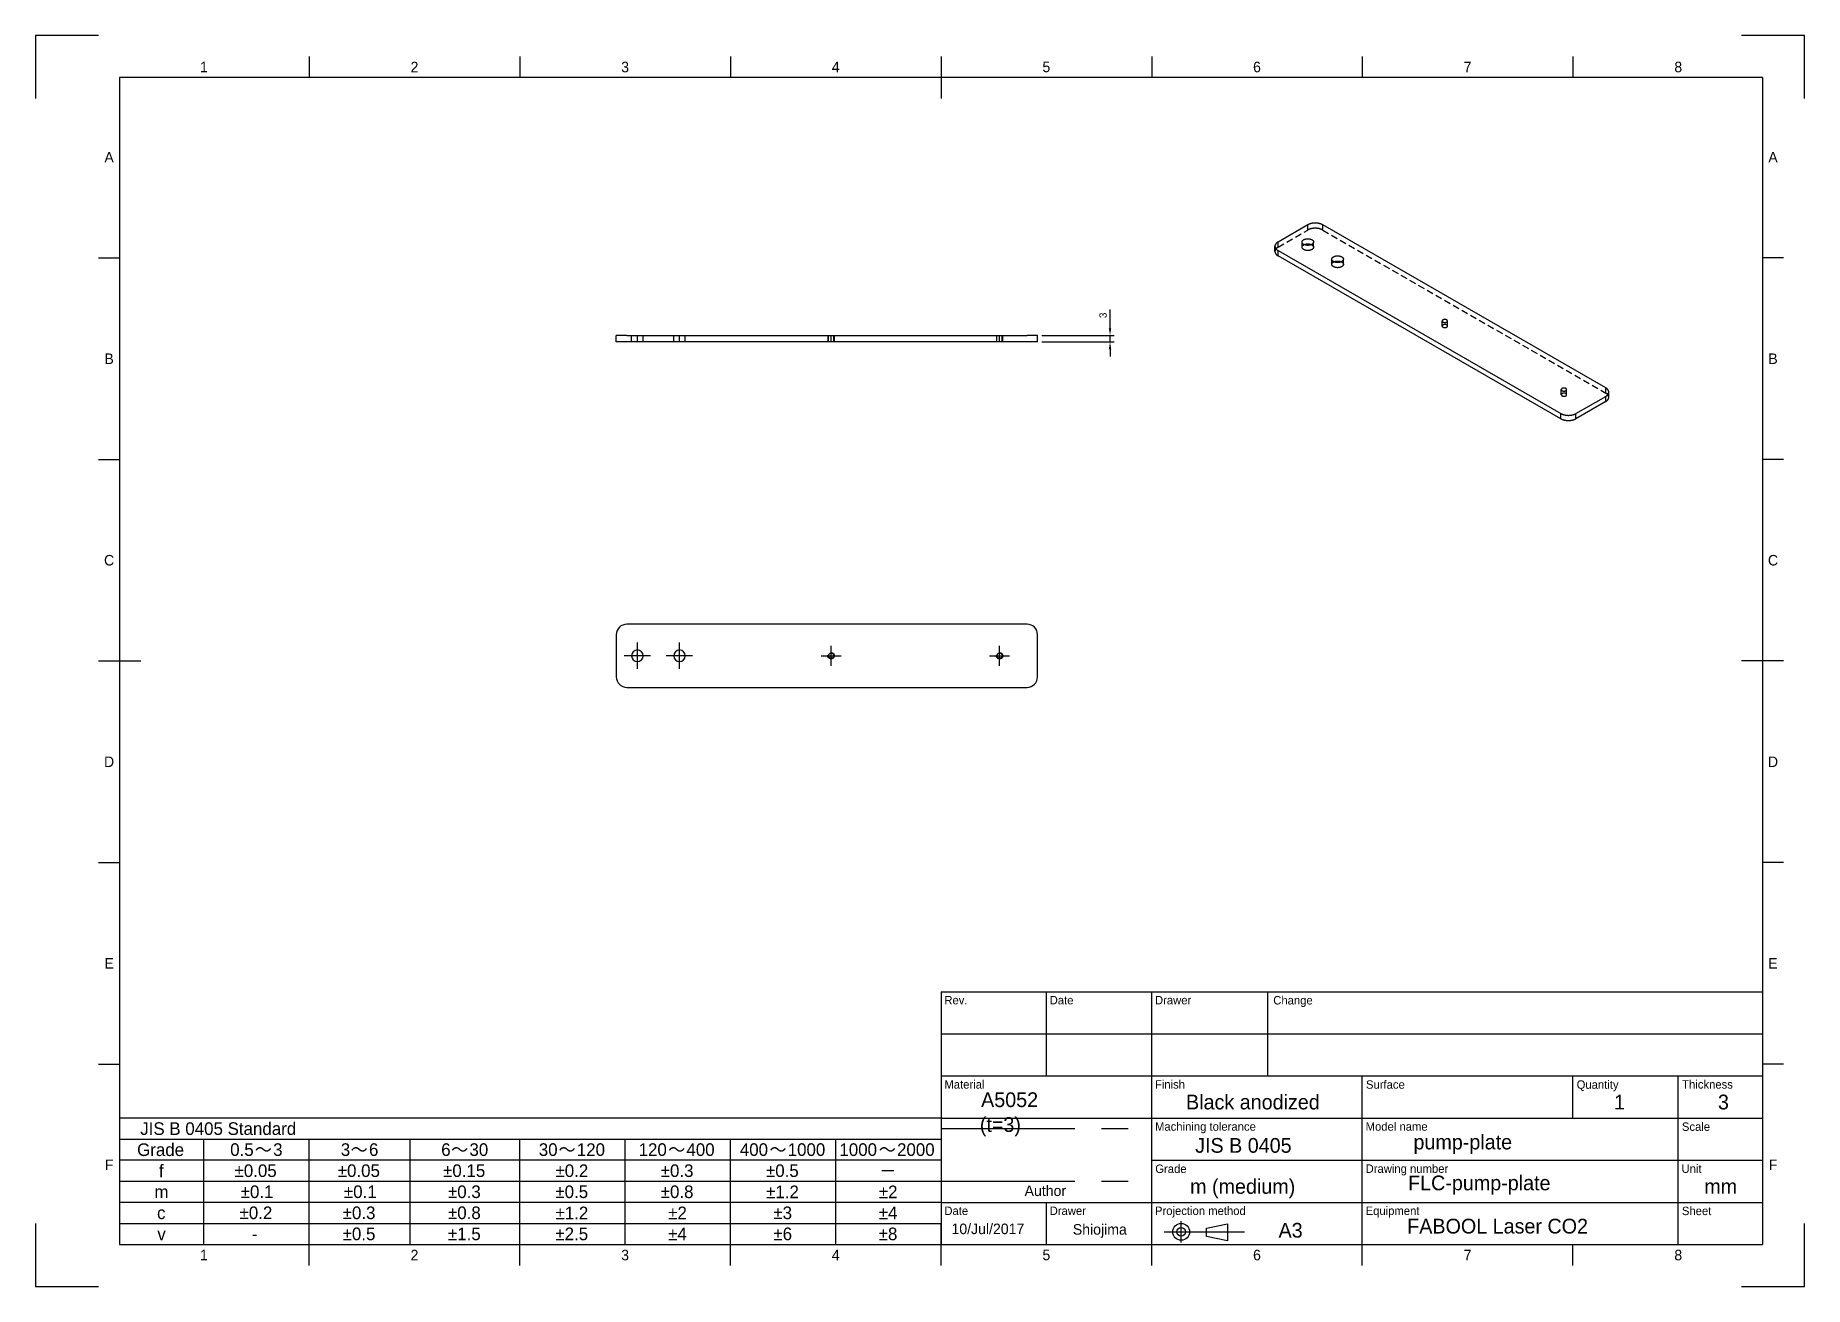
# Model space of a CAD drawing. Extents: x 0 to 840, y 0 to 594.
import ezdxf
from ezdxf.enums import TextEntityAlignment as Align

# ---------------------------------------------------------------- set-up
doc = ezdxf.new("R2010")
doc.units = 0
for name, pattern in [('CENTER', [50.8, 31.75, -6.35, 6.35, -6.35]), ('CENTER2', [28.575, 19.05, -3.175, 3.175, -3.175]), ('HIDDEN2', [4.7625, 3.175, -1.5875])]:
    doc.linetypes.add(name, pattern=pattern)
doc.layers.get('0').update_dxf_attribs({"linetype": 'CONTINUOUS'})
doc.layers.get('DEFPOINTS').update_dxf_attribs({"linetype": 'CONTINUOUS'})
for name, color, linetype in [('ANNOTATIONS', 7, 'CONTINUOUS'), ('BORDER', 7, 'CONTINUOUS'), ('CENTER_LINES', 7, 'CENTER2'), ('TITLEBLOCK', 7, 'CONTINUOUS'), ('可視', 7, 'CONTINUOUS'), ('狭い可視', 7, 'CONTINUOUS'), ('狭い隠線', 7, 'HIDDEN2'), ('隠線処理', 7, 'HIDDEN2')]:
    doc.layers.add(name, color=color, linetype=linetype)
doc.styles.add('FUSIONTITLE', font='txt')
doc.dimstyles.get("Standard").update_dxf_attribs({"dimtxt": 3.5, "dimasz": 0.18, "dimexe": 0.18, "dimexo": 0.0625, "dimgap": 0.09, "dimtad": 0, "dimtih": 1, "dimtoh": 1, "dimcen": 0.09, "dimazin": 3, "dimtfac": 1, "dimtofl": 0, "dimtmove": 0, "dimatfit": 3})

msp = doc.modelspace()

# ---------------------------------------------------------------- blocks, each defined once
blk = doc.blocks.new('CUSTOMOBJECTSINVIEWPORT7_0')
at = {"layer": '可視', "extrusion": (-0.707107, -0.407196, 0.578093)}
for p, q in [((604.157, 504.055), (590.015, 495.911)), ((745.579, 426.688), (611.228, 504.055)), ((588.551, 491.422), (588.551, 493.875)), ((590.015, 491.839), (724.366, 414.472)), ((724.366, 412.019), (590.015, 489.386)), ((731.437, 414.472), (745.579, 422.616)), ((745.579, 420.163), (731.437, 412.019)), ((747.043, 422.199), (747.043, 424.652))]:
    blk.add_line(p, q, dxfattribs=at)
at = {"layer": '可視'}
for points in [[(611.228, 504.055, 0), (611.185, 504.08, 0), (611.141, 504.104, 0), (611.096, 504.128, 0), (611.051, 504.152, 0), (611.005, 504.176, 0), (610.959, 504.199, 0), (610.912, 504.222, 0), (610.865, 504.245, 0), (610.817, 504.267, 0), (610.769, 504.289, 0), (610.72, 504.31, 0), (610.671, 504.332, 0), (610.622, 504.352, 0), (610.572, 504.373, 0), (610.522, 504.393, 0), (610.471, 504.413, 0), (610.42, 504.432, 0), (610.368, 504.451, 0), (610.316, 504.47, 0), (610.263, 504.488, 0), (610.211, 504.506, 0), (610.157, 504.524, 0), (610.104, 504.541, 0), (610.05, 504.558, 0), (609.996, 504.575, 0), (609.941, 504.591, 0), (609.886, 504.606, 0), (609.831, 504.622, 0), (609.775, 504.637, 0), (609.719, 504.651, 0), (609.663, 504.665, 0), (609.606, 504.679, 0), (609.549, 504.692, 0), (609.492, 504.705, 0), (609.435, 504.718, 0), (609.377, 504.73, 0), (609.319, 504.742, 0), (609.261, 504.753, 0), (609.203, 504.764, 0), (609.144, 504.774, 0), (609.085, 504.784, 0), (609.026, 504.794, 0), (608.967, 504.803, 0), (608.908, 504.812, 0), (608.848, 504.82, 0), (608.788, 504.828, 0), (608.728, 504.836, 0), (608.668, 504.843, 0), (608.608, 504.849, 0), (608.548, 504.856, 0), (608.487, 504.862, 0), (608.427, 504.867, 0), (608.366, 504.872, 0), (608.305, 504.876, 0), (608.244, 504.881, 0), (608.183, 504.884, 0), (608.122, 504.888, 0), (608.061, 504.89, 0), (608, 504.893, 0), (607.938, 504.895, 0), (607.877, 504.896, 0), (607.816, 504.897, 0), (607.754, 504.898, 0), (607.693, 504.898, 0), (607.632, 504.898, 0), (607.57, 504.897, 0), (607.509, 504.896, 0), (607.448, 504.895, 0), (607.386, 504.893, 0), (607.325, 504.89, 0), (607.264, 504.888, 0), (607.203, 504.884, 0), (607.142, 504.881, 0), (607.081, 504.876, 0), (607.02, 504.872, 0), (606.959, 504.867, 0), (606.899, 504.862, 0), (606.838, 504.856, 0), (606.778, 504.849, 0), (606.717, 504.843, 0), (606.657, 504.836, 0), (606.597, 504.828, 0), (606.538, 504.82, 0), (606.478, 504.812, 0), (606.419, 504.803, 0), (606.359, 504.794, 0), (606.3, 504.784, 0), (606.241, 504.774, 0), (606.183, 504.764, 0), (606.124, 504.753, 0), (606.066, 504.742, 0), (606.008, 504.73, 0), (605.951, 504.718, 0), (605.893, 504.705, 0), (605.836, 504.692, 0), (605.779, 504.679, 0), (605.723, 504.665, 0), (605.667, 504.651, 0), (605.611, 504.637, 0), (605.555, 504.622, 0), (605.5, 504.606, 0), (605.445, 504.591, 0), (605.39, 504.575, 0), (605.336, 504.558, 0), (605.282, 504.541, 0), (605.228, 504.524, 0), (605.175, 504.506, 0), (605.122, 504.488, 0), (605.07, 504.47, 0), (605.018, 504.451, 0), (604.966, 504.432, 0), (604.915, 504.413, 0), (604.864, 504.393, 0), (604.814, 504.373, 0), (604.764, 504.352, 0), (604.714, 504.332, 0), (604.665, 504.31, 0), (604.617, 504.289, 0), (604.569, 504.267, 0), (604.521, 504.245, 0), (604.474, 504.222, 0), (604.427, 504.199, 0), (604.381, 504.176, 0), (604.335, 504.152, 0), (604.29, 504.128, 0), (604.245, 504.104, 0), (604.201, 504.08, 0), (604.157, 504.055, 0)], [(590.015, 495.911, 0), (589.972, 495.886, 0), (589.93, 495.86, 0), (589.887, 495.835, 0), (589.846, 495.809, 0), (589.805, 495.782, 0), (589.765, 495.756, 0), (589.725, 495.729, 0), (589.686, 495.702, 0), (589.647, 495.674, 0), (589.609, 495.646, 0), (589.572, 495.618, 0), (589.535, 495.59, 0), (589.498, 495.562, 0), (589.463, 495.533, 0), (589.428, 495.504, 0), (589.393, 495.475, 0), (589.36, 495.445, 0), (589.326, 495.415, 0), (589.294, 495.385, 0), (589.262, 495.355, 0), (589.231, 495.325, 0), (589.2, 495.294, 0), (589.17, 495.263, 0), (589.141, 495.232, 0), (589.113, 495.201, 0), (589.085, 495.169, 0), (589.057, 495.138, 0), (589.031, 495.106, 0), (589.005, 495.074, 0), (588.98, 495.042, 0), (588.955, 495.009, 0), (588.931, 494.977, 0), (588.908, 494.944, 0), (588.886, 494.911, 0), (588.864, 494.878, 0), (588.843, 494.845, 0), (588.823, 494.812, 0), (588.803, 494.778, 0), (588.784, 494.744, 0), (588.766, 494.711, 0), (588.749, 494.677, 0), (588.732, 494.643, 0), (588.716, 494.609, 0), (588.701, 494.575, 0), (588.686, 494.54, 0), (588.672, 494.506, 0), (588.659, 494.471, 0), (588.647, 494.437, 0), (588.635, 494.402, 0), (588.624, 494.367, 0), (588.614, 494.332, 0), (588.605, 494.297, 0), (588.596, 494.262, 0), (588.588, 494.227, 0), (588.581, 494.192, 0), (588.575, 494.157, 0), (588.569, 494.122, 0), (588.564, 494.087, 0), (588.56, 494.051, 0), (588.557, 494.016, 0), (588.554, 493.981, 0), (588.552, 493.946, 0), (588.551, 493.91, 0), (588.551, 493.875, 0), (588.551, 493.84, 0), (588.552, 493.804, 0), (588.554, 493.769, 0), (588.557, 493.734, 0), (588.56, 493.698, 0), (588.564, 493.663, 0), (588.569, 493.628, 0), (588.575, 493.593, 0), (588.581, 493.558, 0), (588.588, 493.522, 0), (588.596, 493.487, 0), (588.605, 493.452, 0), (588.614, 493.418, 0), (588.624, 493.383, 0), (588.635, 493.348, 0), (588.647, 493.313, 0), (588.659, 493.279, 0), (588.672, 493.244, 0), (588.686, 493.21, 0), (588.701, 493.175, 0), (588.716, 493.141, 0), (588.732, 493.107, 0), (588.749, 493.073, 0), (588.766, 493.039, 0), (588.784, 493.005, 0), (588.803, 492.972, 0), (588.823, 492.938, 0), (588.843, 492.905, 0), (588.864, 492.872, 0), (588.886, 492.839, 0), (588.908, 492.806, 0), (588.931, 492.773, 0), (588.955, 492.74, 0), (588.98, 492.708, 0), (589.005, 492.676, 0), (589.031, 492.644, 0), (589.057, 492.612, 0), (589.085, 492.58, 0), (589.113, 492.549, 0), (589.141, 492.518, 0), (589.17, 492.487, 0), (589.2, 492.456, 0), (589.231, 492.425, 0), (589.262, 492.395, 0), (589.294, 492.364, 0), (589.326, 492.334, 0), (589.36, 492.305, 0), (589.393, 492.275, 0), (589.428, 492.246, 0), (589.463, 492.217, 0), (589.498, 492.188, 0), (589.535, 492.16, 0), (589.572, 492.131, 0), (589.609, 492.103, 0), (589.647, 492.076, 0), (589.686, 492.048, 0), (589.725, 492.021, 0), (589.765, 491.994, 0), (589.805, 491.968, 0), (589.846, 491.941, 0), (589.887, 491.915, 0), (589.93, 491.89, 0), (589.972, 491.864, 0), (590.015, 491.839, 0)], [(606.102, 494.791, 0), (606.004, 494.737, 0), (605.902, 494.687, 0), (605.796, 494.639, 0), (605.685, 494.594, 0), (605.571, 494.553, 0), (605.454, 494.514, 0), (605.333, 494.479, 0), (605.21, 494.448, 0), (605.084, 494.42, 0), (604.956, 494.395, 0), (604.826, 494.375, 0), (604.694, 494.358, 0), (604.561, 494.344, 0), (604.427, 494.335, 0), (604.292, 494.329, 0), (604.157, 494.327, 0), (604.022, 494.329, 0), (603.888, 494.335, 0), (603.754, 494.344, 0), (603.621, 494.358, 0), (603.489, 494.375, 0), (603.359, 494.395, 0), (603.231, 494.42, 0), (603.105, 494.448, 0), (602.982, 494.479, 0), (602.861, 494.514, 0), (602.744, 494.553, 0), (602.63, 494.594, 0), (602.519, 494.639, 0), (602.413, 494.687, 0), (602.311, 494.737, 0), (602.213, 494.791, 0), (602.12, 494.847, 0), (602.032, 494.906, 0), (601.949, 494.968, 0), (601.871, 495.031, 0), (601.799, 495.097, 0), (601.732, 495.164, 0), (601.671, 495.234, 0), (601.617, 495.305, 0), (601.568, 495.377, 0), (601.526, 495.451, 0), (601.49, 495.526, 0), (601.46, 495.602, 0), (601.437, 495.679, 0), (601.421, 495.756, 0), (601.411, 495.833, 0), (601.407, 495.911, 0), (601.411, 495.989, 0), (601.421, 496.066, 0), (601.437, 496.143, 0), (601.46, 496.22, 0), (601.49, 496.296, 0), (601.526, 496.371, 0), (601.568, 496.444, 0), (601.617, 496.517, 0), (601.671, 496.588, 0), (601.732, 496.657, 0), (601.799, 496.725, 0), (601.871, 496.791, 0), (601.949, 496.854, 0), (602.032, 496.916, 0), (602.12, 496.974, 0), (602.213, 497.031, 0), (602.311, 497.084, 0), (602.413, 497.135, 0), (602.519, 497.183, 0), (602.63, 497.228, 0), (602.744, 497.269, 0), (602.861, 497.308, 0), (602.982, 497.342, 0), (603.105, 497.374, 0), (603.231, 497.402, 0), (603.359, 497.426, 0), (603.489, 497.447, 0), (603.621, 497.464, 0), (603.754, 497.477, 0), (603.888, 497.487, 0), (604.022, 497.493, 0), (604.157, 497.495, 0), (604.292, 497.493, 0), (604.427, 497.487, 0), (604.561, 497.477, 0), (604.694, 497.464, 0), (604.826, 497.447, 0), (604.956, 497.426, 0), (605.084, 497.402, 0), (605.21, 497.374, 0), (605.333, 497.342, 0), (605.454, 497.308, 0), (605.571, 497.269, 0), (605.685, 497.228, 0), (605.796, 497.183, 0), (605.902, 497.135, 0), (606.004, 497.084, 0), (606.102, 497.031, 0), (606.195, 496.974, 0), (606.283, 496.916, 0), (606.366, 496.854, 0), (606.444, 496.791, 0), (606.516, 496.725, 0), (606.583, 496.657, 0), (606.643, 496.588, 0), (606.698, 496.517, 0), (606.747, 496.444, 0), (606.789, 496.371, 0), (606.825, 496.296, 0), (606.855, 496.22, 0), (606.878, 496.143, 0), (606.894, 496.066, 0), (606.904, 495.989, 0), (606.907, 495.911, 0), (606.904, 495.833, 0), (606.894, 495.756, 0), (606.878, 495.679, 0), (606.855, 495.602, 0), (606.825, 495.526, 0), (606.789, 495.451, 0), (606.747, 495.377, 0), (606.698, 495.305, 0), (606.643, 495.234, 0), (606.583, 495.164, 0), (606.516, 495.097, 0), (606.444, 495.031, 0), (606.366, 494.968, 0), (606.283, 494.906, 0), (606.195, 494.847, 0), (606.102, 494.791, 0)], [(588.551, 491.422, 0), (588.551, 491.405, 0), (588.551, 491.387, 0), (588.552, 491.369, 0), (588.552, 491.352, 0), (588.553, 491.334, 0), (588.554, 491.316, 0), (588.555, 491.299, 0), (588.557, 491.281, 0), (588.558, 491.263, 0), (588.56, 491.246, 0), (588.562, 491.228, 0), (588.564, 491.21, 0), (588.567, 491.193, 0), (588.569, 491.175, 0), (588.572, 491.158, 0), (588.575, 491.14, 0), (588.578, 491.122, 0), (588.581, 491.105, 0), (588.585, 491.087, 0), (588.588, 491.07, 0), (588.592, 491.052, 0), (588.596, 491.035, 0), (588.6, 491.017, 0), (588.605, 491, 0), (588.609, 490.982, 0), (588.614, 490.965, 0), (588.619, 490.947, 0), (588.624, 490.93, 0), (588.63, 490.913, 0), (588.635, 490.895, 0), (588.641, 490.878, 0), (588.647, 490.861, 0), (588.653, 490.843, 0), (588.659, 490.826, 0), (588.666, 490.809, 0), (588.672, 490.791, 0), (588.679, 490.774, 0), (588.686, 490.757, 0), (588.693, 490.74, 0), (588.701, 490.723, 0), (588.708, 490.706, 0), (588.716, 490.688, 0), (588.724, 490.671, 0), (588.732, 490.654, 0), (588.74, 490.637, 0), (588.749, 490.62, 0), (588.757, 490.603, 0), (588.766, 490.586, 0), (588.775, 490.57, 0), (588.784, 490.553, 0), (588.794, 490.536, 0), (588.803, 490.519, 0), (588.813, 490.502, 0), (588.823, 490.486, 0), (588.833, 490.469, 0), (588.843, 490.452, 0), (588.853, 490.436, 0), (588.864, 490.419, 0), (588.875, 490.403, 0), (588.886, 490.386, 0), (588.897, 490.37, 0), (588.908, 490.353, 0), (588.92, 490.337, 0), (588.931, 490.32, 0), (588.943, 490.304, 0), (588.955, 490.288, 0), (588.967, 490.272, 0), (588.98, 490.255, 0), (588.992, 490.239, 0), (589.005, 490.223, 0), (589.018, 490.207, 0), (589.031, 490.191, 0), (589.044, 490.175, 0), (589.057, 490.159, 0), (589.071, 490.143, 0), (589.085, 490.128, 0), (589.099, 490.112, 0), (589.113, 490.096, 0), (589.127, 490.081, 0), (589.141, 490.065, 0), (589.156, 490.049, 0), (589.17, 490.034, 0), (589.185, 490.018, 0), (589.2, 490.003, 0), (589.216, 489.988, 0), (589.231, 489.972, 0), (589.246, 489.957, 0), (589.262, 489.942, 0), (589.278, 489.927, 0), (589.294, 489.912, 0), (589.31, 489.897, 0), (589.326, 489.882, 0), (589.343, 489.867, 0), (589.36, 489.852, 0), (589.376, 489.837, 0), (589.393, 489.823, 0), (589.411, 489.808, 0), (589.428, 489.793, 0), (589.445, 489.779, 0), (589.463, 489.764, 0), (589.481, 489.75, 0), (589.498, 489.736, 0), (589.517, 489.721, 0), (589.535, 489.707, 0), (589.553, 489.693, 0), (589.572, 489.679, 0), (589.59, 489.665, 0), (589.609, 489.651, 0), (589.628, 489.637, 0), (589.647, 489.623, 0), (589.666, 489.609, 0), (589.686, 489.596, 0), (589.705, 489.582, 0), (589.725, 489.568, 0), (589.745, 489.555, 0), (589.765, 489.542, 0), (589.785, 489.528, 0), (589.805, 489.515, 0), (589.825, 489.502, 0), (589.846, 489.489, 0), (589.867, 489.476, 0), (589.887, 489.463, 0), (589.908, 489.45, 0), (589.93, 489.437, 0), (589.951, 489.424, 0), (589.972, 489.411, 0), (589.994, 489.399, 0), (590.015, 489.386, 0)], [(602.417, 494.685, 0), (602.44, 494.695, 0), (602.463, 494.706, 0), (602.487, 494.716, 0), (602.51, 494.726, 0), (602.534, 494.736, 0), (602.558, 494.746, 0), (602.582, 494.756, 0), (602.606, 494.766, 0), (602.63, 494.775, 0), (602.655, 494.785, 0), (602.68, 494.794, 0), (602.704, 494.803, 0), (602.73, 494.812, 0), (602.755, 494.82, 0), (602.78, 494.829, 0), (602.806, 494.837, 0), (602.831, 494.846, 0), (602.857, 494.854, 0), (602.883, 494.862, 0), (602.91, 494.869, 0), (602.936, 494.877, 0), (602.962, 494.885, 0), (602.989, 494.892, 0), (603.016, 494.899, 0), (603.042, 494.906, 0), (603.069, 494.913, 0), (603.096, 494.919, 0), (603.124, 494.926, 0), (603.151, 494.932, 0), (603.178, 494.938, 0), (603.206, 494.944, 0), (603.234, 494.95, 0), (603.261, 494.955, 0), (603.289, 494.961, 0), (603.317, 494.966, 0), (603.345, 494.971, 0), (603.374, 494.976, 0), (603.402, 494.981, 0), (603.43, 494.985, 0), (603.459, 494.99, 0), (603.487, 494.994, 0), (603.516, 494.998, 0), (603.544, 495.002, 0), (603.573, 495.006, 0), (603.602, 495.009, 0), (603.631, 495.013, 0), (603.66, 495.016, 0), (603.689, 495.019, 0), (603.718, 495.021, 0), (603.747, 495.024, 0), (603.776, 495.027, 0), (603.805, 495.029, 0), (603.834, 495.031, 0), (603.864, 495.033, 0), (603.893, 495.035, 0), (603.922, 495.036, 0), (603.952, 495.037, 0), (603.981, 495.039, 0), (604.01, 495.04, 0), (604.04, 495.04, 0), (604.069, 495.041, 0), (604.098, 495.041, 0), (604.128, 495.042, 0), (604.157, 495.042, 0), (604.187, 495.042, 0), (604.216, 495.041, 0), (604.246, 495.041, 0), (604.275, 495.04, 0), (604.304, 495.04, 0), (604.334, 495.039, 0), (604.363, 495.037, 0), (604.393, 495.036, 0), (604.422, 495.035, 0), (604.451, 495.033, 0), (604.48, 495.031, 0), (604.51, 495.029, 0), (604.539, 495.027, 0), (604.568, 495.024, 0), (604.597, 495.021, 0), (604.626, 495.019, 0), (604.655, 495.016, 0), (604.684, 495.013, 0), (604.713, 495.009, 0), (604.742, 495.006, 0), (604.77, 495.002, 0), (604.799, 494.998, 0), (604.828, 494.994, 0), (604.856, 494.99, 0), (604.885, 494.985, 0), (604.913, 494.981, 0), (604.941, 494.976, 0), (604.969, 494.971, 0), (604.997, 494.966, 0), (605.025, 494.961, 0), (605.053, 494.955, 0), (605.081, 494.95, 0), (605.109, 494.944, 0), (605.136, 494.938, 0), (605.164, 494.932, 0), (605.191, 494.926, 0), (605.218, 494.919, 0), (605.245, 494.913, 0), (605.272, 494.906, 0), (605.299, 494.899, 0), (605.326, 494.892, 0), (605.352, 494.885, 0), (605.379, 494.877, 0), (605.405, 494.869, 0), (605.431, 494.862, 0), (605.457, 494.854, 0), (605.483, 494.846, 0), (605.509, 494.837, 0), (605.535, 494.829, 0), (605.56, 494.82, 0), (605.585, 494.812, 0), (605.61, 494.803, 0), (605.635, 494.794, 0), (605.66, 494.785, 0), (605.684, 494.775, 0), (605.709, 494.766, 0), (605.733, 494.756, 0), (605.757, 494.746, 0), (605.781, 494.736, 0), (605.805, 494.726, 0), (605.828, 494.716, 0), (605.851, 494.706, 0), (605.874, 494.695, 0), (605.897, 494.685, 0)], [(620.244, 486.647, 0), (620.146, 486.594, 0), (620.044, 486.543, 0), (619.938, 486.495, 0), (619.827, 486.45, 0), (619.713, 486.409, 0), (619.596, 486.37, 0), (619.475, 486.335, 0), (619.352, 486.304, 0), (619.226, 486.276, 0), (619.098, 486.252, 0), (618.968, 486.231, 0), (618.836, 486.214, 0), (618.703, 486.2, 0), (618.569, 486.191, 0), (618.434, 486.185, 0), (618.299, 486.183, 0), (618.165, 486.185, 0), (618.03, 486.191, 0), (617.896, 486.2, 0), (617.763, 486.214, 0), (617.631, 486.231, 0), (617.501, 486.252, 0), (617.373, 486.276, 0), (617.247, 486.304, 0), (617.124, 486.335, 0), (617.003, 486.37, 0), (616.886, 486.409, 0), (616.772, 486.45, 0), (616.661, 486.495, 0), (616.555, 486.543, 0), (616.453, 486.594, 0), (616.355, 486.647, 0), (616.262, 486.703, 0), (616.174, 486.762, 0), (616.091, 486.824, 0), (616.013, 486.887, 0), (615.941, 486.953, 0), (615.874, 487.02, 0), (615.814, 487.09, 0), (615.759, 487.161, 0), (615.71, 487.233, 0), (615.668, 487.307, 0), (615.632, 487.382, 0), (615.602, 487.458, 0), (615.579, 487.535, 0), (615.563, 487.612, 0), (615.553, 487.689, 0), (615.549, 487.767, 0), (615.553, 487.845, 0), (615.563, 487.922, 0), (615.579, 487.999, 0), (615.602, 488.076, 0), (615.632, 488.152, 0), (615.668, 488.227, 0), (615.71, 488.3, 0), (615.759, 488.373, 0), (615.814, 488.444, 0), (615.874, 488.513, 0), (615.941, 488.581, 0), (616.013, 488.647, 0), (616.091, 488.71, 0), (616.174, 488.772, 0), (616.262, 488.83, 0), (616.355, 488.887, 0), (616.453, 488.94, 0), (616.555, 488.991, 0), (616.661, 489.039, 0), (616.772, 489.084, 0), (616.886, 489.125, 0), (617.003, 489.164, 0), (617.124, 489.199, 0), (617.247, 489.23, 0), (617.373, 489.258, 0), (617.501, 489.282, 0), (617.631, 489.303, 0), (617.763, 489.32, 0), (617.896, 489.333, 0), (618.03, 489.343, 0), (618.165, 489.349, 0), (618.299, 489.351, 0), (618.434, 489.349, 0), (618.569, 489.343, 0), (618.703, 489.333, 0), (618.836, 489.32, 0), (618.968, 489.303, 0), (619.098, 489.282, 0), (619.226, 489.258, 0), (619.352, 489.23, 0), (619.475, 489.199, 0), (619.596, 489.164, 0), (619.713, 489.125, 0), (619.827, 489.084, 0), (619.938, 489.039, 0), (620.044, 488.991, 0), (620.146, 488.94, 0), (620.244, 488.887, 0), (620.337, 488.83, 0), (620.425, 488.772, 0), (620.508, 488.71, 0), (620.586, 488.647, 0), (620.658, 488.581, 0), (620.725, 488.513, 0), (620.785, 488.444, 0), (620.84, 488.373, 0), (620.889, 488.3, 0), (620.931, 488.227, 0), (620.967, 488.152, 0), (620.997, 488.076, 0), (621.02, 487.999, 0), (621.036, 487.922, 0), (621.046, 487.845, 0), (621.049, 487.767, 0), (621.046, 487.689, 0), (621.036, 487.612, 0), (621.02, 487.535, 0), (620.997, 487.458, 0), (620.967, 487.382, 0), (620.931, 487.307, 0), (620.889, 487.233, 0), (620.84, 487.161, 0), (620.785, 487.09, 0), (620.725, 487.02, 0), (620.658, 486.953, 0), (620.586, 486.887, 0), (620.508, 486.824, 0), (620.425, 486.762, 0), (620.337, 486.703, 0), (620.244, 486.647, 0)], [(616.56, 486.541, 0), (616.582, 486.551, 0), (616.605, 486.562, 0), (616.629, 486.572, 0), (616.652, 486.582, 0), (616.676, 486.592, 0), (616.7, 486.602, 0), (616.724, 486.612, 0), (616.748, 486.622, 0), (616.772, 486.631, 0), (616.797, 486.641, 0), (616.822, 486.65, 0), (616.847, 486.659, 0), (616.872, 486.668, 0), (616.897, 486.676, 0), (616.922, 486.685, 0), (616.948, 486.693, 0), (616.974, 486.702, 0), (616.999, 486.71, 0), (617.025, 486.718, 0), (617.052, 486.726, 0), (617.078, 486.733, 0), (617.104, 486.741, 0), (617.131, 486.748, 0), (617.158, 486.755, 0), (617.185, 486.762, 0), (617.212, 486.769, 0), (617.239, 486.775, 0), (617.266, 486.782, 0), (617.293, 486.788, 0), (617.321, 486.794, 0), (617.348, 486.8, 0), (617.376, 486.806, 0), (617.404, 486.812, 0), (617.432, 486.817, 0), (617.459, 486.822, 0), (617.488, 486.827, 0), (617.516, 486.832, 0), (617.544, 486.837, 0), (617.572, 486.842, 0), (617.601, 486.846, 0), (617.629, 486.85, 0), (617.658, 486.854, 0), (617.687, 486.858, 0), (617.715, 486.862, 0), (617.744, 486.865, 0), (617.773, 486.869, 0), (617.802, 486.872, 0), (617.831, 486.875, 0), (617.86, 486.878, 0), (617.889, 486.88, 0), (617.918, 486.883, 0), (617.947, 486.885, 0), (617.976, 486.887, 0), (618.006, 486.889, 0), (618.035, 486.891, 0), (618.064, 486.892, 0), (618.094, 486.894, 0), (618.123, 486.895, 0), (618.152, 486.896, 0), (618.182, 486.896, 0), (618.211, 486.897, 0), (618.241, 486.898, 0), (618.27, 486.898, 0), (618.299, 486.898, 0), (618.329, 486.898, 0), (618.358, 486.898, 0), (618.388, 486.897, 0), (618.417, 486.896, 0), (618.447, 486.896, 0), (618.476, 486.895, 0), (618.505, 486.894, 0), (618.535, 486.892, 0), (618.564, 486.891, 0), (618.593, 486.889, 0), (618.623, 486.887, 0), (618.652, 486.885, 0), (618.681, 486.883, 0), (618.71, 486.88, 0), (618.739, 486.878, 0), (618.768, 486.875, 0), (618.797, 486.872, 0), (618.826, 486.869, 0), (618.855, 486.865, 0), (618.884, 486.862, 0), (618.912, 486.858, 0), (618.941, 486.854, 0), (618.97, 486.85, 0), (618.998, 486.846, 0), (619.027, 486.842, 0), (619.055, 486.837, 0), (619.083, 486.832, 0), (619.111, 486.827, 0), (619.14, 486.822, 0), (619.167, 486.817, 0), (619.195, 486.812, 0), (619.223, 486.806, 0), (619.251, 486.8, 0), (619.278, 486.794, 0), (619.306, 486.788, 0), (619.333, 486.782, 0), (619.36, 486.775, 0), (619.387, 486.769, 0), (619.414, 486.762, 0), (619.441, 486.755, 0), (619.468, 486.748, 0), (619.495, 486.741, 0), (619.521, 486.733, 0), (619.547, 486.726, 0), (619.574, 486.718, 0), (619.6, 486.71, 0), (619.625, 486.702, 0), (619.651, 486.693, 0), (619.677, 486.685, 0), (619.702, 486.676, 0), (619.727, 486.668, 0), (619.752, 486.659, 0), (619.777, 486.65, 0), (619.802, 486.641, 0), (619.827, 486.631, 0), (619.851, 486.622, 0), (619.875, 486.612, 0), (619.899, 486.602, 0), (619.923, 486.592, 0), (619.947, 486.582, 0), (619.97, 486.572, 0), (619.994, 486.562, 0), (620.017, 486.551, 0), (620.039, 486.541, 0)], [(668.317, 458.964, 0), (668.274, 458.938, 0), (668.234, 458.911, 0), (668.196, 458.883, 0), (668.16, 458.853, 0), (668.127, 458.823, 0), (668.096, 458.792, 0), (668.068, 458.76, 0), (668.043, 458.728, 0), (668.021, 458.694, 0), (668.001, 458.66, 0), (667.985, 458.626, 0), (667.971, 458.591, 0), (667.96, 458.556, 0), (667.953, 458.52, 0), (667.948, 458.485, 0), (667.947, 458.449, 0), (667.948, 458.413, 0), (667.953, 458.378, 0), (667.96, 458.342, 0), (667.971, 458.307, 0), (667.985, 458.272, 0), (668.001, 458.237, 0), (668.021, 458.204, 0), (668.043, 458.17, 0), (668.068, 458.138, 0), (668.096, 458.106, 0), (668.127, 458.075, 0), (668.16, 458.044, 0), (668.196, 458.015, 0), (668.234, 457.987, 0), (668.274, 457.96, 0), (668.317, 457.934, 0), (668.362, 457.909, 0), (668.409, 457.886, 0), (668.458, 457.864, 0), (668.509, 457.843, 0), (668.561, 457.824, 0), (668.615, 457.807, 0), (668.671, 457.791, 0), (668.727, 457.776, 0), (668.785, 457.763, 0), (668.844, 457.752, 0), (668.904, 457.743, 0), (668.964, 457.735, 0), (669.026, 457.729, 0), (669.087, 457.724, 0), (669.149, 457.722, 0), (669.211, 457.721, 0), (669.273, 457.722, 0), (669.335, 457.724, 0), (669.397, 457.729, 0), (669.458, 457.735, 0), (669.518, 457.743, 0), (669.578, 457.752, 0), (669.637, 457.763, 0), (669.695, 457.776, 0), (669.752, 457.791, 0), (669.807, 457.807, 0), (669.861, 457.824, 0), (669.914, 457.843, 0), (669.964, 457.864, 0), (670.013, 457.886, 0), (670.06, 457.909, 0), (670.105, 457.934, 0), (670.148, 457.96, 0), (670.189, 457.987, 0), (670.227, 458.015, 0), (670.263, 458.044, 0), (670.296, 458.075, 0), (670.326, 458.106, 0), (670.354, 458.138, 0), (670.379, 458.17, 0), (670.402, 458.204, 0), (670.421, 458.237, 0), (670.438, 458.272, 0), (670.451, 458.307, 0), (670.462, 458.342, 0), (670.47, 458.378, 0), (670.474, 458.413, 0), (670.476, 458.449, 0), (670.474, 458.485, 0), (670.47, 458.52, 0), (670.462, 458.556, 0), (670.451, 458.591, 0), (670.438, 458.626, 0), (670.421, 458.66, 0), (670.402, 458.694, 0), (670.379, 458.728, 0), (670.354, 458.76, 0), (670.326, 458.792, 0), (670.296, 458.823, 0), (670.263, 458.853, 0), (670.227, 458.883, 0), (670.189, 458.911, 0), (670.148, 458.938, 0), (670.105, 458.964, 0), (670.06, 458.988, 0), (670.013, 459.012, 0), (669.964, 459.034, 0), (669.914, 459.054, 0), (669.861, 459.073, 0), (669.807, 459.091, 0), (669.752, 459.107, 0), (669.695, 459.122, 0), (669.637, 459.134, 0), (669.578, 459.146, 0), (669.518, 459.155, 0), (669.458, 459.163, 0), (669.397, 459.169, 0), (669.335, 459.174, 0), (669.273, 459.176, 0), (669.211, 459.177, 0), (669.149, 459.176, 0), (669.087, 459.174, 0), (669.026, 459.169, 0), (668.964, 459.163, 0), (668.904, 459.155, 0), (668.844, 459.146, 0), (668.785, 459.134, 0), (668.727, 459.122, 0), (668.671, 459.107, 0), (668.615, 459.091, 0), (668.561, 459.073, 0), (668.509, 459.054, 0), (668.458, 459.034, 0), (668.409, 459.012, 0), (668.362, 458.988, 0), (668.317, 458.964, 0)], [(724.886, 426.388, 0), (724.843, 426.362, 0), (724.802, 426.335, 0), (724.764, 426.307, 0), (724.728, 426.278, 0), (724.695, 426.248, 0), (724.665, 426.216, 0), (724.637, 426.185, 0), (724.611, 426.152, 0), (724.589, 426.119, 0), (724.57, 426.085, 0), (724.553, 426.05, 0), (724.54, 426.015, 0), (724.529, 425.98, 0), (724.521, 425.945, 0), (724.517, 425.909, 0), (724.515, 425.873, 0), (724.517, 425.837, 0), (724.521, 425.802, 0), (724.529, 425.766, 0), (724.54, 425.731, 0), (724.553, 425.696, 0), (724.57, 425.662, 0), (724.589, 425.628, 0), (724.611, 425.595, 0), (724.637, 425.562, 0), (724.665, 425.53, 0), (724.695, 425.499, 0), (724.728, 425.469, 0), (724.764, 425.439, 0), (724.802, 425.411, 0), (724.843, 425.384, 0), (724.886, 425.358, 0), (724.931, 425.334, 0), (724.978, 425.31, 0), (725.026, 425.288, 0), (725.077, 425.268, 0), (725.13, 425.249, 0), (725.184, 425.231, 0), (725.239, 425.215, 0), (725.296, 425.2, 0), (725.354, 425.188, 0), (725.413, 425.176, 0), (725.472, 425.167, 0), (725.533, 425.159, 0), (725.594, 425.153, 0), (725.656, 425.149, 0), (725.718, 425.146, 0), (725.78, 425.145, 0), (725.842, 425.146, 0), (725.904, 425.149, 0), (725.965, 425.153, 0), (726.026, 425.159, 0), (726.087, 425.167, 0), (726.147, 425.176, 0), (726.206, 425.188, 0), (726.264, 425.2, 0), (726.32, 425.215, 0), (726.376, 425.231, 0), (726.43, 425.249, 0), (726.482, 425.268, 0), (726.533, 425.288, 0), (726.582, 425.31, 0), (726.629, 425.334, 0), (726.674, 425.358, 0), (726.717, 425.384, 0), (726.757, 425.411, 0), (726.795, 425.439, 0), (726.831, 425.469, 0), (726.864, 425.499, 0), (726.895, 425.53, 0), (726.923, 425.562, 0), (726.948, 425.595, 0), (726.97, 425.628, 0), (726.99, 425.662, 0), (727.006, 425.696, 0), (727.02, 425.731, 0), (727.031, 425.766, 0), (727.038, 425.802, 0), (727.043, 425.837, 0), (727.044, 425.873, 0), (727.043, 425.909, 0), (727.038, 425.945, 0), (727.031, 425.98, 0), (727.02, 426.015, 0), (727.006, 426.05, 0), (726.99, 426.085, 0), (726.97, 426.119, 0), (726.948, 426.152, 0), (726.923, 426.185, 0), (726.895, 426.216, 0), (726.864, 426.248, 0), (726.831, 426.278, 0), (726.795, 426.307, 0), (726.757, 426.335, 0), (726.717, 426.362, 0), (726.674, 426.388, 0), (726.629, 426.413, 0), (726.582, 426.436, 0), (726.533, 426.458, 0), (726.482, 426.479, 0), (726.43, 426.498, 0), (726.376, 426.515, 0), (726.32, 426.531, 0), (726.264, 426.546, 0), (726.206, 426.559, 0), (726.147, 426.57, 0), (726.087, 426.58, 0), (726.026, 426.587, 0), (725.965, 426.594, 0), (725.904, 426.598, 0), (725.842, 426.601, 0), (725.78, 426.601, 0), (725.718, 426.601, 0), (725.656, 426.598, 0), (725.594, 426.594, 0), (725.533, 426.587, 0), (725.472, 426.58, 0), (725.413, 426.57, 0), (725.354, 426.559, 0), (725.296, 426.546, 0), (725.239, 426.531, 0), (725.184, 426.515, 0), (725.13, 426.498, 0), (725.077, 426.479, 0), (725.026, 426.458, 0), (724.978, 426.436, 0), (724.931, 426.413, 0), (724.886, 426.388, 0)], [(745.579, 422.616, 0), (745.622, 422.641, 0), (745.664, 422.666, 0), (745.706, 422.692, 0), (745.748, 422.718, 0), (745.789, 422.744, 0), (745.829, 422.771, 0), (745.869, 422.798, 0), (745.908, 422.825, 0), (745.947, 422.852, 0), (745.985, 422.88, 0), (746.022, 422.908, 0), (746.059, 422.936, 0), (746.095, 422.965, 0), (746.131, 422.994, 0), (746.166, 423.023, 0), (746.201, 423.052, 0), (746.234, 423.081, 0), (746.267, 423.111, 0), (746.3, 423.141, 0), (746.332, 423.171, 0), (746.363, 423.202, 0), (746.394, 423.232, 0), (746.424, 423.263, 0), (746.453, 423.294, 0), (746.481, 423.326, 0), (746.509, 423.357, 0), (746.537, 423.389, 0), (746.563, 423.421, 0), (746.589, 423.453, 0), (746.614, 423.485, 0), (746.639, 423.517, 0), (746.663, 423.55, 0), (746.686, 423.582, 0), (746.708, 423.615, 0), (746.73, 423.648, 0), (746.751, 423.682, 0), (746.771, 423.715, 0), (746.791, 423.748, 0), (746.81, 423.782, 0), (746.828, 423.816, 0), (746.845, 423.85, 0), (746.862, 423.884, 0), (746.878, 423.918, 0), (746.893, 423.952, 0), (746.908, 423.986, 0), (746.922, 424.021, 0), (746.935, 424.055, 0), (746.947, 424.09, 0), (746.959, 424.125, 0), (746.97, 424.159, 0), (746.98, 424.194, 0), (746.989, 424.229, 0), (746.998, 424.264, 0), (747.006, 424.299, 0), (747.013, 424.334, 0), (747.019, 424.369, 0), (747.025, 424.405, 0), (747.03, 424.44, 0), (747.034, 424.475, 0), (747.037, 424.51, 0), (747.04, 424.546, 0), (747.042, 424.581, 0), (747.043, 424.616, 0), (747.043, 424.652, 0), (747.043, 424.687, 0), (747.042, 424.722, 0), (747.04, 424.758, 0), (747.037, 424.793, 0), (747.034, 424.828, 0), (747.03, 424.863, 0), (747.025, 424.899, 0), (747.019, 424.934, 0), (747.013, 424.969, 0), (747.006, 425.004, 0), (746.998, 425.039, 0), (746.989, 425.074, 0), (746.98, 425.109, 0), (746.97, 425.144, 0), (746.959, 425.179, 0), (746.947, 425.213, 0), (746.935, 425.248, 0), (746.922, 425.282, 0), (746.908, 425.317, 0), (746.893, 425.351, 0), (746.878, 425.385, 0), (746.862, 425.42, 0), (746.845, 425.454, 0), (746.828, 425.487, 0), (746.81, 425.521, 0), (746.791, 425.555, 0), (746.771, 425.588, 0), (746.751, 425.622, 0), (746.73, 425.655, 0), (746.708, 425.688, 0), (746.686, 425.721, 0), (746.663, 425.753, 0), (746.639, 425.786, 0), (746.614, 425.818, 0), (746.589, 425.851, 0), (746.563, 425.883, 0), (746.537, 425.915, 0), (746.509, 425.946, 0), (746.481, 425.978, 0), (746.453, 426.009, 0), (746.424, 426.04, 0), (746.394, 426.071, 0), (746.363, 426.101, 0), (746.332, 426.132, 0), (746.3, 426.162, 0), (746.267, 426.192, 0), (746.234, 426.222, 0), (746.201, 426.251, 0), (746.166, 426.281, 0), (746.131, 426.31, 0), (746.095, 426.338, 0), (746.059, 426.367, 0), (746.022, 426.395, 0), (745.985, 426.423, 0), (745.947, 426.451, 0), (745.908, 426.478, 0), (745.869, 426.505, 0), (745.829, 426.532, 0), (745.789, 426.559, 0), (745.748, 426.585, 0), (745.706, 426.611, 0), (745.664, 426.637, 0), (745.622, 426.662, 0), (745.579, 426.688, 0)], [(745.579, 420.163, 0), (745.6, 420.176, 0), (745.622, 420.188, 0), (745.643, 420.201, 0), (745.664, 420.214, 0), (745.686, 420.226, 0), (745.706, 420.239, 0), (745.727, 420.252, 0), (745.748, 420.265, 0), (745.768, 420.278, 0), (745.789, 420.292, 0), (745.809, 420.305, 0), (745.829, 420.318, 0), (745.849, 420.332, 0), (745.869, 420.345, 0), (745.889, 420.359, 0), (745.908, 420.372, 0), (745.928, 420.386, 0), (745.947, 420.4, 0), (745.966, 420.414, 0), (745.985, 420.428, 0), (746.004, 420.442, 0), (746.022, 420.456, 0), (746.041, 420.47, 0), (746.059, 420.484, 0), (746.077, 420.498, 0), (746.095, 420.512, 0), (746.113, 420.527, 0), (746.131, 420.541, 0), (746.149, 420.556, 0), (746.166, 420.57, 0), (746.183, 420.585, 0), (746.201, 420.599, 0), (746.217, 420.614, 0), (746.234, 420.629, 0), (746.251, 420.644, 0), (746.267, 420.659, 0), (746.284, 420.674, 0), (746.3, 420.689, 0), (746.316, 420.704, 0), (746.332, 420.719, 0), (746.348, 420.734, 0), (746.363, 420.749, 0), (746.378, 420.764, 0), (746.394, 420.78, 0), (746.409, 420.795, 0), (746.424, 420.811, 0), (746.438, 420.826, 0), (746.453, 420.842, 0), (746.467, 420.857, 0), (746.481, 420.873, 0), (746.495, 420.889, 0), (746.509, 420.904, 0), (746.523, 420.92, 0), (746.537, 420.936, 0), (746.55, 420.952, 0), (746.563, 420.968, 0), (746.576, 420.984, 0), (746.589, 421, 0), (746.602, 421.016, 0), (746.614, 421.032, 0), (746.627, 421.048, 0), (746.639, 421.065, 0), (746.651, 421.081, 0), (746.663, 421.097, 0), (746.674, 421.113, 0), (746.686, 421.13, 0), (746.697, 421.146, 0), (746.708, 421.163, 0), (746.719, 421.179, 0), (746.73, 421.196, 0), (746.74, 421.212, 0), (746.751, 421.229, 0), (746.761, 421.246, 0), (746.771, 421.262, 0), (746.781, 421.279, 0), (746.791, 421.296, 0), (746.8, 421.313, 0), (746.81, 421.329, 0), (746.819, 421.346, 0), (746.828, 421.363, 0), (746.837, 421.38, 0), (746.845, 421.397, 0), (746.854, 421.414, 0), (746.862, 421.431, 0), (746.87, 421.448, 0), (746.878, 421.465, 0), (746.886, 421.482, 0), (746.893, 421.499, 0), (746.901, 421.517, 0), (746.908, 421.534, 0), (746.915, 421.551, 0), (746.922, 421.568, 0), (746.928, 421.585, 0), (746.935, 421.603, 0), (746.941, 421.62, 0), (746.947, 421.637, 0), (746.953, 421.655, 0), (746.959, 421.672, 0), (746.964, 421.689, 0), (746.97, 421.707, 0), (746.975, 421.724, 0), (746.98, 421.742, 0), (746.984, 421.759, 0), (746.989, 421.777, 0), (746.993, 421.794, 0), (746.998, 421.811, 0), (747.002, 421.829, 0), (747.006, 421.847, 0), (747.009, 421.864, 0), (747.013, 421.882, 0), (747.016, 421.899, 0), (747.019, 421.917, 0), (747.022, 421.934, 0), (747.025, 421.952, 0), (747.027, 421.97, 0), (747.03, 421.987, 0), (747.032, 422.005, 0), (747.034, 422.022, 0), (747.036, 422.04, 0), (747.037, 422.058, 0), (747.039, 422.075, 0), (747.04, 422.093, 0), (747.041, 422.111, 0), (747.042, 422.128, 0), (747.042, 422.146, 0), (747.043, 422.164, 0), (747.043, 422.181, 0), (747.043, 422.199, 0)], [(724.366, 414.472, 0), (724.409, 414.447, 0), (724.453, 414.422, 0), (724.498, 414.398, 0), (724.543, 414.374, 0), (724.589, 414.351, 0), (724.635, 414.327, 0), (724.682, 414.305, 0), (724.729, 414.282, 0), (724.777, 414.26, 0), (724.825, 414.238, 0), (724.873, 414.216, 0), (724.923, 414.195, 0), (724.972, 414.174, 0), (725.022, 414.154, 0), (725.072, 414.133, 0), (725.123, 414.114, 0), (725.174, 414.094, 0), (725.226, 414.075, 0), (725.278, 414.056, 0), (725.331, 414.038, 0), (725.383, 414.02, 0), (725.437, 414.002, 0), (725.49, 413.985, 0), (725.544, 413.968, 0), (725.598, 413.952, 0), (725.653, 413.936, 0), (725.708, 413.92, 0), (725.763, 413.905, 0), (725.819, 413.89, 0), (725.875, 413.875, 0), (725.931, 413.861, 0), (725.988, 413.848, 0), (726.044, 413.834, 0), (726.102, 413.821, 0), (726.159, 413.809, 0), (726.217, 413.797, 0), (726.274, 413.785, 0), (726.333, 413.774, 0), (726.391, 413.763, 0), (726.45, 413.752, 0), (726.508, 413.742, 0), (726.567, 413.733, 0), (726.627, 413.723, 0), (726.686, 413.715, 0), (726.746, 413.706, 0), (726.806, 413.698, 0), (726.865, 413.691, 0), (726.926, 413.684, 0), (726.986, 413.677, 0), (727.046, 413.671, 0), (727.107, 413.665, 0), (727.167, 413.66, 0), (727.228, 413.655, 0), (727.289, 413.65, 0), (727.35, 413.646, 0), (727.411, 413.642, 0), (727.472, 413.639, 0), (727.533, 413.636, 0), (727.594, 413.634, 0), (727.656, 413.632, 0), (727.717, 413.63, 0), (727.778, 413.629, 0), (727.84, 413.629, 0), (727.901, 413.628, 0), (727.962, 413.629, 0), (728.024, 413.629, 0), (728.085, 413.63, 0), (728.146, 413.632, 0), (728.208, 413.634, 0), (728.269, 413.636, 0), (728.33, 413.639, 0), (728.391, 413.642, 0), (728.452, 413.646, 0), (728.513, 413.65, 0), (728.574, 413.655, 0), (728.635, 413.66, 0), (728.695, 413.665, 0), (728.756, 413.671, 0), (728.816, 413.677, 0), (728.877, 413.684, 0), (728.937, 413.691, 0), (728.997, 413.698, 0), (729.056, 413.706, 0), (729.116, 413.715, 0), (729.175, 413.723, 0), (729.235, 413.733, 0), (729.294, 413.742, 0), (729.352, 413.752, 0), (729.411, 413.763, 0), (729.469, 413.774, 0), (729.528, 413.785, 0), (729.585, 413.797, 0), (729.643, 413.809, 0), (729.701, 413.821, 0), (729.758, 413.834, 0), (729.814, 413.848, 0), (729.871, 413.861, 0), (729.927, 413.875, 0), (729.983, 413.89, 0), (730.039, 413.905, 0), (730.094, 413.92, 0), (730.149, 413.936, 0), (730.204, 413.952, 0), (730.258, 413.968, 0), (730.312, 413.985, 0), (730.366, 414.002, 0), (730.419, 414.02, 0), (730.472, 414.038, 0), (730.524, 414.056, 0), (730.576, 414.075, 0), (730.628, 414.094, 0), (730.679, 414.114, 0), (730.73, 414.133, 0), (730.78, 414.154, 0), (730.83, 414.174, 0), (730.88, 414.195, 0), (730.929, 414.216, 0), (730.977, 414.238, 0), (731.025, 414.26, 0), (731.073, 414.282, 0), (731.12, 414.305, 0), (731.167, 414.327, 0), (731.213, 414.351, 0), (731.259, 414.374, 0), (731.304, 414.398, 0), (731.349, 414.422, 0), (731.393, 414.447, 0), (731.437, 414.472, 0)], [(724.366, 412.019, 0), (724.409, 411.994, 0), (724.453, 411.97, 0), (724.498, 411.946, 0), (724.543, 411.922, 0), (724.589, 411.898, 0), (724.635, 411.875, 0), (724.682, 411.852, 0), (724.729, 411.829, 0), (724.777, 411.807, 0), (724.825, 411.785, 0), (724.873, 411.764, 0), (724.923, 411.742, 0), (724.972, 411.722, 0), (725.022, 411.701, 0), (725.072, 411.681, 0), (725.123, 411.661, 0), (725.174, 411.642, 0), (725.226, 411.622, 0), (725.278, 411.604, 0), (725.331, 411.585, 0), (725.383, 411.567, 0), (725.437, 411.55, 0), (725.49, 411.533, 0), (725.544, 411.516, 0), (725.598, 411.499, 0), (725.653, 411.483, 0), (725.708, 411.468, 0), (725.763, 411.452, 0), (725.819, 411.437, 0), (725.875, 411.423, 0), (725.931, 411.409, 0), (725.988, 411.395, 0), (726.044, 411.382, 0), (726.102, 411.369, 0), (726.159, 411.356, 0), (726.217, 411.344, 0), (726.274, 411.332, 0), (726.333, 411.321, 0), (726.391, 411.31, 0), (726.45, 411.3, 0), (726.508, 411.29, 0), (726.567, 411.28, 0), (726.627, 411.271, 0), (726.686, 411.262, 0), (726.746, 411.254, 0), (726.806, 411.246, 0), (726.865, 411.238, 0), (726.926, 411.231, 0), (726.986, 411.224, 0), (727.046, 411.218, 0), (727.107, 411.212, 0), (727.167, 411.207, 0), (727.228, 411.202, 0), (727.289, 411.197, 0), (727.35, 411.193, 0), (727.411, 411.19, 0), (727.472, 411.186, 0), (727.533, 411.184, 0), (727.594, 411.181, 0), (727.656, 411.179, 0), (727.717, 411.178, 0), (727.778, 411.177, 0), (727.84, 411.176, 0), (727.901, 411.176, 0), (727.962, 411.176, 0), (728.024, 411.177, 0), (728.085, 411.178, 0), (728.146, 411.179, 0), (728.208, 411.181, 0), (728.269, 411.184, 0), (728.33, 411.186, 0), (728.391, 411.19, 0), (728.452, 411.193, 0), (728.513, 411.197, 0), (728.574, 411.202, 0), (728.635, 411.207, 0), (728.695, 411.212, 0), (728.756, 411.218, 0), (728.816, 411.224, 0), (728.877, 411.231, 0), (728.937, 411.238, 0), (728.997, 411.246, 0), (729.056, 411.254, 0), (729.116, 411.262, 0), (729.175, 411.271, 0), (729.235, 411.28, 0), (729.294, 411.29, 0), (729.352, 411.3, 0), (729.411, 411.31, 0), (729.469, 411.321, 0), (729.528, 411.332, 0), (729.585, 411.344, 0), (729.643, 411.356, 0), (729.701, 411.369, 0), (729.758, 411.382, 0), (729.814, 411.395, 0), (729.871, 411.409, 0), (729.927, 411.423, 0), (729.983, 411.437, 0), (730.039, 411.452, 0), (730.094, 411.468, 0), (730.149, 411.483, 0), (730.204, 411.499, 0), (730.258, 411.516, 0), (730.312, 411.533, 0), (730.366, 411.55, 0), (730.419, 411.567, 0), (730.472, 411.585, 0), (730.524, 411.604, 0), (730.576, 411.622, 0), (730.628, 411.642, 0), (730.679, 411.661, 0), (730.73, 411.681, 0), (730.78, 411.701, 0), (730.83, 411.722, 0), (730.88, 411.742, 0), (730.929, 411.764, 0), (730.977, 411.785, 0), (731.025, 411.807, 0), (731.073, 411.829, 0), (731.12, 411.852, 0), (731.167, 411.875, 0), (731.213, 411.898, 0), (731.259, 411.922, 0), (731.304, 411.946, 0), (731.349, 411.97, 0), (731.393, 411.994, 0), (731.437, 412.019, 0)]]:
    blk.add_polyline3d(points, dxfattribs=at)
at = {"layer": '狭い可視', "extrusion": (-0.707107, -0.407196, 0.578093)}
for p, q in [((590.015, 489.386), (590.015, 491.839)), ((745.579, 420.163), (745.579, 422.616)), ((724.366, 412.019), (724.366, 414.472)), ((731.437, 412.019), (731.437, 414.472))]:
    blk.add_line(p, q, dxfattribs=at)
at = {"layer": '狭い隠線', "extrusion": (-0.707107, -0.407196, 0.578093)}
for p, q in [((604.157, 501.602), (604.157, 504.055)), ((611.228, 501.602), (611.228, 504.055)), ((590.015, 493.458), (590.015, 495.911)), ((745.579, 424.235), (745.579, 426.688))]:
    blk.add_line(p, q, dxfattribs=at)
at = {"layer": '隠線処理', "extrusion": (-0.707107, -0.407196, 0.578093)}
for p, q in [((590.015, 493.458), (604.157, 501.602)), ((601.407, 493.458), (601.407, 495.911)), ((606.907, 493.458), (606.907, 495.911)), ((611.228, 501.602), (745.579, 424.235)), ((615.549, 485.314), (615.549, 487.767)), ((621.049, 485.314), (621.049, 487.767)), ((667.947, 455.996), (667.947, 458.449)), ((670.476, 455.996), (670.476, 458.449)), ((724.515, 423.421), (724.515, 425.873)), ((727.044, 423.421), (727.044, 425.873))]:
    blk.add_line(p, q, dxfattribs=at)
at = {"layer": '隠線処理'}
for points in [[(611.228, 501.602, 0), (611.185, 501.627, 0), (611.141, 501.652, 0), (611.096, 501.676, 0), (611.051, 501.7, 0), (611.005, 501.723, 0), (610.959, 501.746, 0), (610.912, 501.769, 0), (610.865, 501.792, 0), (610.817, 501.814, 0), (610.769, 501.836, 0), (610.72, 501.858, 0), (610.671, 501.879, 0), (610.622, 501.9, 0), (610.572, 501.92, 0), (610.522, 501.94, 0), (610.471, 501.96, 0), (610.42, 501.98, 0), (610.368, 501.999, 0), (610.316, 502.017, 0), (610.263, 502.036, 0), (610.211, 502.054, 0), (610.157, 502.071, 0), (610.104, 502.089, 0), (610.05, 502.106, 0), (609.996, 502.122, 0), (609.941, 502.138, 0), (609.886, 502.154, 0), (609.831, 502.169, 0), (609.775, 502.184, 0), (609.719, 502.198, 0), (609.663, 502.213, 0), (609.606, 502.226, 0), (609.549, 502.24, 0), (609.492, 502.253, 0), (609.435, 502.265, 0), (609.377, 502.277, 0), (609.319, 502.289, 0), (609.261, 502.3, 0), (609.203, 502.311, 0), (609.144, 502.322, 0), (609.085, 502.332, 0), (609.026, 502.341, 0), (608.967, 502.35, 0), (608.908, 502.359, 0), (608.848, 502.368, 0), (608.788, 502.376, 0), (608.728, 502.383, 0), (608.668, 502.39, 0), (608.608, 502.397, 0), (608.548, 502.403, 0), (608.487, 502.409, 0), (608.427, 502.414, 0), (608.366, 502.419, 0), (608.305, 502.424, 0), (608.244, 502.428, 0), (608.183, 502.432, 0), (608.122, 502.435, 0), (608.061, 502.438, 0), (608, 502.44, 0), (607.938, 502.442, 0), (607.877, 502.444, 0), (607.816, 502.445, 0), (607.754, 502.445, 0), (607.693, 502.445, 0), (607.632, 502.445, 0), (607.57, 502.445, 0), (607.509, 502.444, 0), (607.448, 502.442, 0), (607.386, 502.44, 0), (607.325, 502.438, 0), (607.264, 502.435, 0), (607.203, 502.432, 0), (607.142, 502.428, 0), (607.081, 502.424, 0), (607.02, 502.419, 0), (606.959, 502.414, 0), (606.899, 502.409, 0), (606.838, 502.403, 0), (606.778, 502.397, 0), (606.717, 502.39, 0), (606.657, 502.383, 0), (606.597, 502.376, 0), (606.538, 502.368, 0), (606.478, 502.359, 0), (606.419, 502.35, 0), (606.359, 502.341, 0), (606.3, 502.332, 0), (606.241, 502.322, 0), (606.183, 502.311, 0), (606.124, 502.3, 0), (606.066, 502.289, 0), (606.008, 502.277, 0), (605.951, 502.265, 0), (605.893, 502.253, 0), (605.836, 502.24, 0), (605.779, 502.226, 0), (605.723, 502.213, 0), (605.667, 502.198, 0), (605.611, 502.184, 0), (605.555, 502.169, 0), (605.5, 502.154, 0), (605.445, 502.138, 0), (605.39, 502.122, 0), (605.336, 502.106, 0), (605.282, 502.089, 0), (605.228, 502.071, 0), (605.175, 502.054, 0), (605.122, 502.036, 0), (605.07, 502.017, 0), (605.018, 501.999, 0), (604.966, 501.98, 0), (604.915, 501.96, 0), (604.864, 501.94, 0), (604.814, 501.92, 0), (604.764, 501.9, 0), (604.714, 501.879, 0), (604.665, 501.858, 0), (604.617, 501.836, 0), (604.569, 501.814, 0), (604.521, 501.792, 0), (604.474, 501.769, 0), (604.427, 501.746, 0), (604.381, 501.723, 0), (604.335, 501.7, 0), (604.29, 501.676, 0), (604.245, 501.652, 0), (604.201, 501.627, 0), (604.157, 501.602, 0)], [(590.015, 493.458, 0), (589.994, 493.446, 0), (589.972, 493.433, 0), (589.951, 493.42, 0), (589.93, 493.408, 0), (589.908, 493.395, 0), (589.887, 493.382, 0), (589.867, 493.369, 0), (589.846, 493.356, 0), (589.825, 493.343, 0), (589.805, 493.33, 0), (589.785, 493.316, 0), (589.765, 493.303, 0), (589.745, 493.29, 0), (589.725, 493.276, 0), (589.705, 493.262, 0), (589.686, 493.249, 0), (589.666, 493.235, 0), (589.647, 493.221, 0), (589.628, 493.208, 0), (589.609, 493.194, 0), (589.59, 493.18, 0), (589.572, 493.166, 0), (589.553, 493.152, 0), (589.535, 493.137, 0), (589.517, 493.123, 0), (589.498, 493.109, 0), (589.481, 493.095, 0), (589.463, 493.08, 0), (589.445, 493.066, 0), (589.428, 493.051, 0), (589.411, 493.037, 0), (589.393, 493.022, 0), (589.376, 493.007, 0), (589.36, 492.992, 0), (589.343, 492.978, 0), (589.326, 492.963, 0), (589.31, 492.948, 0), (589.294, 492.933, 0), (589.278, 492.918, 0), (589.262, 492.903, 0), (589.246, 492.887, 0), (589.231, 492.872, 0), (589.216, 492.857, 0), (589.2, 492.841, 0), (589.185, 492.826, 0), (589.17, 492.811, 0), (589.156, 492.795, 0), (589.141, 492.78, 0), (589.127, 492.764, 0), (589.113, 492.748, 0), (589.099, 492.733, 0), (589.085, 492.717, 0), (589.071, 492.701, 0), (589.057, 492.685, 0), (589.044, 492.669, 0), (589.031, 492.653, 0), (589.018, 492.637, 0), (589.005, 492.621, 0), (588.992, 492.605, 0), (588.98, 492.589, 0), (588.967, 492.573, 0), (588.955, 492.557, 0), (588.943, 492.54, 0), (588.931, 492.524, 0), (588.92, 492.508, 0), (588.908, 492.491, 0), (588.897, 492.475, 0), (588.886, 492.459, 0), (588.875, 492.442, 0), (588.864, 492.425, 0), (588.853, 492.409, 0), (588.843, 492.392, 0), (588.833, 492.376, 0), (588.823, 492.359, 0), (588.813, 492.342, 0), (588.803, 492.325, 0), (588.794, 492.309, 0), (588.784, 492.292, 0), (588.775, 492.275, 0), (588.766, 492.258, 0), (588.757, 492.241, 0), (588.749, 492.224, 0), (588.74, 492.207, 0), (588.732, 492.19, 0), (588.724, 492.173, 0), (588.716, 492.156, 0), (588.708, 492.139, 0), (588.701, 492.122, 0), (588.693, 492.105, 0), (588.686, 492.088, 0), (588.679, 492.07, 0), (588.672, 492.053, 0), (588.666, 492.036, 0), (588.659, 492.019, 0), (588.653, 492.001, 0), (588.647, 491.984, 0), (588.641, 491.967, 0), (588.635, 491.949, 0), (588.63, 491.932, 0), (588.624, 491.915, 0), (588.619, 491.897, 0), (588.614, 491.88, 0), (588.609, 491.862, 0), (588.605, 491.845, 0), (588.6, 491.827, 0), (588.596, 491.81, 0), (588.592, 491.792, 0), (588.588, 491.775, 0), (588.585, 491.757, 0), (588.581, 491.74, 0), (588.578, 491.722, 0), (588.575, 491.704, 0), (588.572, 491.687, 0), (588.569, 491.669, 0), (588.567, 491.652, 0), (588.564, 491.634, 0), (588.562, 491.616, 0), (588.56, 491.599, 0), (588.558, 491.581, 0), (588.557, 491.564, 0), (588.555, 491.546, 0), (588.554, 491.528, 0), (588.553, 491.511, 0), (588.552, 491.493, 0), (588.552, 491.475, 0), (588.551, 491.458, 0), (588.551, 491.44, 0), (588.551, 491.422, 0)], [(605.897, 494.685, 0), (605.978, 494.645, 0), (606.056, 494.604, 0), (606.131, 494.561, 0), (606.203, 494.517, 0), (606.272, 494.471, 0), (606.338, 494.423, 0), (606.4, 494.375, 0), (606.46, 494.324, 0), (606.516, 494.273, 0), (606.568, 494.22, 0), (606.617, 494.166, 0), (606.663, 494.111, 0), (606.704, 494.056, 0), (606.742, 493.999, 0), (606.776, 493.941, 0), (606.807, 493.883, 0), (606.833, 493.824, 0), (606.855, 493.765, 0), (606.874, 493.705, 0), (606.888, 493.645, 0), (606.899, 493.584, 0), (606.905, 493.524, 0), (606.907, 493.463, 0), (606.906, 493.402, 0), (606.9, 493.341, 0), (606.89, 493.281, 0), (606.876, 493.221, 0), (606.858, 493.161, 0), (606.837, 493.101, 0), (606.811, 493.042, 0), (606.781, 492.984, 0), (606.748, 492.926, 0), (606.71, 492.869, 0), (606.669, 492.814, 0), (606.624, 492.758, 0), (606.576, 492.704, 0), (606.524, 492.652, 0), (606.468, 492.6, 0), (606.409, 492.549, 0), (606.347, 492.5, 0), (606.282, 492.453, 0), (606.213, 492.406, 0), (606.142, 492.362, 0), (606.067, 492.319, 0), (605.99, 492.277, 0), (605.91, 492.238, 0), (605.827, 492.2, 0), (605.742, 492.164, 0), (605.655, 492.13, 0), (605.565, 492.098, 0), (605.473, 492.068, 0), (605.38, 492.04, 0), (605.284, 492.014, 0), (605.187, 491.99, 0), (605.089, 491.968, 0), (604.989, 491.949, 0), (604.887, 491.931, 0), (604.785, 491.916, 0), (604.682, 491.904, 0), (604.578, 491.893, 0), (604.473, 491.885, 0), (604.368, 491.879, 0), (604.263, 491.876, 0), (604.157, 491.875, 0), (604.052, 491.876, 0), (603.946, 491.879, 0), (603.841, 491.885, 0), (603.737, 491.893, 0), (603.633, 491.904, 0), (603.53, 491.916, 0), (603.427, 491.931, 0), (603.326, 491.949, 0), (603.226, 491.968, 0), (603.128, 491.99, 0), (603.03, 492.014, 0), (602.935, 492.04, 0), (602.841, 492.068, 0), (602.75, 492.098, 0), (602.66, 492.13, 0), (602.573, 492.164, 0), (602.488, 492.2, 0), (602.405, 492.238, 0), (602.325, 492.277, 0), (602.248, 492.319, 0), (602.173, 492.362, 0), (602.101, 492.406, 0), (602.033, 492.453, 0), (601.967, 492.5, 0), (601.905, 492.549, 0), (601.846, 492.6, 0), (601.791, 492.652, 0), (601.739, 492.704, 0), (601.69, 492.758, 0), (601.646, 492.814, 0), (601.604, 492.869, 0), (601.567, 492.926, 0), (601.534, 492.984, 0), (601.504, 493.042, 0), (601.478, 493.101, 0), (601.456, 493.161, 0), (601.438, 493.221, 0), (601.425, 493.281, 0), (601.415, 493.341, 0), (601.409, 493.402, 0), (601.407, 493.463, 0), (601.41, 493.524, 0), (601.416, 493.584, 0), (601.427, 493.645, 0), (601.441, 493.705, 0), (601.459, 493.765, 0), (601.482, 493.824, 0), (601.508, 493.883, 0), (601.538, 493.941, 0), (601.573, 493.999, 0), (601.61, 494.056, 0), (601.652, 494.111, 0), (601.698, 494.166, 0), (601.747, 494.22, 0), (601.799, 494.273, 0), (601.855, 494.324, 0), (601.914, 494.375, 0), (601.977, 494.423, 0), (602.043, 494.471, 0), (602.112, 494.517, 0), (602.184, 494.561, 0), (602.259, 494.604, 0), (602.337, 494.645, 0), (602.417, 494.685, 0)], [(620.039, 486.541, 0), (620.12, 486.501, 0), (620.198, 486.46, 0), (620.273, 486.417, 0), (620.345, 486.373, 0), (620.414, 486.327, 0), (620.48, 486.28, 0), (620.542, 486.231, 0), (620.602, 486.18, 0), (620.658, 486.129, 0), (620.71, 486.076, 0), (620.759, 486.022, 0), (620.805, 485.967, 0), (620.846, 485.912, 0), (620.884, 485.855, 0), (620.918, 485.797, 0), (620.949, 485.739, 0), (620.975, 485.68, 0), (620.997, 485.621, 0), (621.016, 485.561, 0), (621.03, 485.501, 0), (621.041, 485.44, 0), (621.047, 485.38, 0), (621.049, 485.319, 0), (621.048, 485.258, 0), (621.042, 485.197, 0), (621.032, 485.137, 0), (621.018, 485.077, 0), (621.001, 485.017, 0), (620.979, 484.957, 0), (620.953, 484.898, 0), (620.923, 484.84, 0), (620.89, 484.782, 0), (620.852, 484.726, 0), (620.811, 484.67, 0), (620.766, 484.615, 0), (620.718, 484.561, 0), (620.666, 484.508, 0), (620.611, 484.456, 0), (620.552, 484.406, 0), (620.489, 484.356, 0), (620.424, 484.309, 0), (620.355, 484.263, 0), (620.284, 484.218, 0), (620.209, 484.175, 0), (620.132, 484.133, 0), (620.052, 484.094, 0), (619.969, 484.056, 0), (619.884, 484.02, 0), (619.797, 483.986, 0), (619.707, 483.954, 0), (619.615, 483.924, 0), (619.522, 483.896, 0), (619.426, 483.87, 0), (619.329, 483.846, 0), (619.231, 483.824, 0), (619.131, 483.805, 0), (619.03, 483.788, 0), (618.927, 483.773, 0), (618.824, 483.76, 0), (618.72, 483.749, 0), (618.615, 483.741, 0), (618.51, 483.735, 0), (618.405, 483.732, 0), (618.299, 483.731, 0), (618.194, 483.732, 0), (618.089, 483.735, 0), (617.984, 483.741, 0), (617.879, 483.749, 0), (617.775, 483.76, 0), (617.672, 483.773, 0), (617.569, 483.788, 0), (617.468, 483.805, 0), (617.368, 483.824, 0), (617.27, 483.846, 0), (617.173, 483.87, 0), (617.077, 483.896, 0), (616.984, 483.924, 0), (616.892, 483.954, 0), (616.802, 483.986, 0), (616.715, 484.02, 0), (616.63, 484.056, 0), (616.547, 484.094, 0), (616.467, 484.133, 0), (616.39, 484.175, 0), (616.315, 484.218, 0), (616.244, 484.263, 0), (616.175, 484.309, 0), (616.11, 484.356, 0), (616.047, 484.406, 0), (615.988, 484.456, 0), (615.933, 484.508, 0), (615.881, 484.561, 0), (615.833, 484.615, 0), (615.788, 484.67, 0), (615.747, 484.726, 0), (615.709, 484.782, 0), (615.676, 484.84, 0), (615.646, 484.898, 0), (615.62, 484.957, 0), (615.598, 485.017, 0), (615.581, 485.077, 0), (615.567, 485.137, 0), (615.557, 485.197, 0), (615.551, 485.258, 0), (615.55, 485.319, 0), (615.552, 485.38, 0), (615.558, 485.44, 0), (615.569, 485.501, 0), (615.583, 485.561, 0), (615.602, 485.621, 0), (615.624, 485.68, 0), (615.65, 485.739, 0), (615.681, 485.797, 0), (615.715, 485.855, 0), (615.753, 485.912, 0), (615.794, 485.967, 0), (615.84, 486.022, 0), (615.889, 486.076, 0), (615.941, 486.129, 0), (615.997, 486.18, 0), (616.057, 486.231, 0), (616.119, 486.28, 0), (616.185, 486.327, 0), (616.254, 486.373, 0), (616.326, 486.417, 0), (616.401, 486.46, 0), (616.479, 486.501, 0), (616.56, 486.541, 0)], [(668.317, 456.511, 0), (668.274, 456.485, 0), (668.234, 456.458, 0), (668.196, 456.43, 0), (668.16, 456.401, 0), (668.127, 456.371, 0), (668.096, 456.339, 0), (668.068, 456.308, 0), (668.043, 456.275, 0), (668.021, 456.242, 0), (668.001, 456.208, 0), (667.985, 456.173, 0), (667.971, 456.138, 0), (667.96, 456.103, 0), (667.953, 456.068, 0), (667.948, 456.032, 0), (667.947, 455.996, 0), (667.948, 455.961, 0), (667.953, 455.925, 0), (667.96, 455.889, 0), (667.971, 455.854, 0), (667.985, 455.819, 0), (668.001, 455.785, 0), (668.021, 455.751, 0), (668.043, 455.718, 0), (668.068, 455.685, 0), (668.096, 455.653, 0), (668.127, 455.622, 0), (668.16, 455.592, 0), (668.196, 455.562, 0), (668.234, 455.534, 0), (668.274, 455.507, 0), (668.317, 455.481, 0), (668.362, 455.457, 0), (668.409, 455.433, 0), (668.458, 455.411, 0), (668.509, 455.391, 0), (668.561, 455.372, 0), (668.615, 455.354, 0), (668.671, 455.338, 0), (668.727, 455.323, 0), (668.785, 455.311, 0), (668.844, 455.299, 0), (668.904, 455.29, 0), (668.964, 455.282, 0), (669.026, 455.276, 0), (669.087, 455.272, 0), (669.149, 455.269, 0), (669.211, 455.268, 0), (669.273, 455.269, 0), (669.335, 455.272, 0), (669.397, 455.276, 0), (669.458, 455.282, 0), (669.518, 455.29, 0), (669.578, 455.299, 0), (669.637, 455.311, 0), (669.695, 455.323, 0), (669.752, 455.338, 0), (669.807, 455.354, 0), (669.861, 455.372, 0), (669.914, 455.391, 0), (669.964, 455.411, 0), (670.013, 455.433, 0), (670.06, 455.457, 0), (670.105, 455.481, 0), (670.148, 455.507, 0), (670.189, 455.534, 0), (670.227, 455.562, 0), (670.263, 455.592, 0), (670.296, 455.622, 0), (670.326, 455.653, 0), (670.354, 455.685, 0), (670.379, 455.718, 0), (670.402, 455.751, 0), (670.421, 455.785, 0), (670.438, 455.819, 0), (670.451, 455.854, 0), (670.462, 455.889, 0), (670.47, 455.925, 0), (670.474, 455.961, 0), (670.476, 455.996, 0), (670.474, 456.032, 0), (670.47, 456.068, 0), (670.462, 456.103, 0), (670.451, 456.138, 0), (670.438, 456.173, 0), (670.421, 456.208, 0), (670.402, 456.242, 0), (670.379, 456.275, 0), (670.354, 456.308, 0), (670.326, 456.339, 0), (670.296, 456.371, 0), (670.263, 456.401, 0), (670.227, 456.43, 0), (670.189, 456.458, 0), (670.148, 456.485, 0), (670.105, 456.511, 0), (670.06, 456.536, 0), (670.013, 456.559, 0), (669.964, 456.581, 0), (669.914, 456.602, 0), (669.861, 456.621, 0), (669.807, 456.638, 0), (669.752, 456.655, 0), (669.695, 456.669, 0), (669.637, 456.682, 0), (669.578, 456.693, 0), (669.518, 456.703, 0), (669.458, 456.71, 0), (669.397, 456.717, 0), (669.335, 456.721, 0), (669.273, 456.724, 0), (669.211, 456.724, 0), (669.149, 456.724, 0), (669.087, 456.721, 0), (669.026, 456.717, 0), (668.964, 456.71, 0), (668.904, 456.703, 0), (668.844, 456.693, 0), (668.785, 456.682, 0), (668.727, 456.669, 0), (668.671, 456.655, 0), (668.615, 456.638, 0), (668.561, 456.621, 0), (668.509, 456.602, 0), (668.458, 456.581, 0), (668.409, 456.559, 0), (668.362, 456.536, 0), (668.317, 456.511, 0)], [(724.886, 423.935, 0), (724.843, 423.91, 0), (724.802, 423.883, 0), (724.764, 423.854, 0), (724.728, 423.825, 0), (724.695, 423.795, 0), (724.665, 423.764, 0), (724.637, 423.732, 0), (724.611, 423.699, 0), (724.589, 423.666, 0), (724.57, 423.632, 0), (724.553, 423.598, 0), (724.54, 423.563, 0), (724.529, 423.527, 0), (724.521, 423.492, 0), (724.517, 423.456, 0), (724.515, 423.421, 0), (724.517, 423.385, 0), (724.521, 423.349, 0), (724.529, 423.314, 0), (724.54, 423.279, 0), (724.553, 423.244, 0), (724.57, 423.209, 0), (724.589, 423.175, 0), (724.611, 423.142, 0), (724.637, 423.109, 0), (724.665, 423.077, 0), (724.695, 423.046, 0), (724.728, 423.016, 0), (724.764, 422.987, 0), (724.802, 422.959, 0), (724.843, 422.932, 0), (724.886, 422.906, 0), (724.931, 422.881, 0), (724.978, 422.858, 0), (725.026, 422.836, 0), (725.077, 422.815, 0), (725.13, 422.796, 0), (725.184, 422.778, 0), (725.239, 422.762, 0), (725.296, 422.748, 0), (725.354, 422.735, 0), (725.413, 422.724, 0), (725.472, 422.714, 0), (725.533, 422.706, 0), (725.594, 422.7, 0), (725.656, 422.696, 0), (725.718, 422.693, 0), (725.78, 422.692, 0), (725.842, 422.693, 0), (725.904, 422.696, 0), (725.965, 422.7, 0), (726.026, 422.706, 0), (726.087, 422.714, 0), (726.147, 422.724, 0), (726.206, 422.735, 0), (726.264, 422.748, 0), (726.32, 422.762, 0), (726.376, 422.778, 0), (726.43, 422.796, 0), (726.482, 422.815, 0), (726.533, 422.836, 0), (726.582, 422.858, 0), (726.629, 422.881, 0), (726.674, 422.906, 0), (726.717, 422.932, 0), (726.757, 422.959, 0), (726.795, 422.987, 0), (726.831, 423.016, 0), (726.864, 423.046, 0), (726.895, 423.077, 0), (726.923, 423.109, 0), (726.948, 423.142, 0), (726.97, 423.175, 0), (726.99, 423.209, 0), (727.006, 423.244, 0), (727.02, 423.279, 0), (727.031, 423.314, 0), (727.038, 423.349, 0), (727.043, 423.385, 0), (727.044, 423.421, 0), (727.043, 423.456, 0), (727.038, 423.492, 0), (727.031, 423.527, 0), (727.02, 423.563, 0), (727.006, 423.598, 0), (726.99, 423.632, 0), (726.97, 423.666, 0), (726.948, 423.699, 0), (726.923, 423.732, 0), (726.895, 423.764, 0), (726.864, 423.795, 0), (726.831, 423.825, 0), (726.795, 423.854, 0), (726.757, 423.883, 0), (726.717, 423.91, 0), (726.674, 423.935, 0), (726.629, 423.96, 0), (726.582, 423.983, 0), (726.533, 424.005, 0), (726.482, 424.026, 0), (726.43, 424.045, 0), (726.376, 424.063, 0), (726.32, 424.079, 0), (726.264, 424.093, 0), (726.206, 424.106, 0), (726.147, 424.117, 0), (726.087, 424.127, 0), (726.026, 424.135, 0), (725.965, 424.141, 0), (725.904, 424.145, 0), (725.842, 424.148, 0), (725.78, 424.149, 0), (725.718, 424.148, 0), (725.656, 424.145, 0), (725.594, 424.141, 0), (725.533, 424.135, 0), (725.472, 424.127, 0), (725.413, 424.117, 0), (725.354, 424.106, 0), (725.296, 424.093, 0), (725.239, 424.079, 0), (725.184, 424.063, 0), (725.13, 424.045, 0), (725.077, 424.026, 0), (725.026, 424.005, 0), (724.978, 423.983, 0), (724.931, 423.96, 0), (724.886, 423.935, 0)], [(747.043, 422.199, 0), (747.043, 422.217, 0), (747.043, 422.234, 0), (747.042, 422.252, 0), (747.042, 422.27, 0), (747.041, 422.287, 0), (747.04, 422.305, 0), (747.039, 422.323, 0), (747.037, 422.34, 0), (747.036, 422.358, 0), (747.034, 422.376, 0), (747.032, 422.393, 0), (747.03, 422.411, 0), (747.027, 422.428, 0), (747.025, 422.446, 0), (747.022, 422.464, 0), (747.019, 422.481, 0), (747.016, 422.499, 0), (747.013, 422.516, 0), (747.009, 422.534, 0), (747.006, 422.551, 0), (747.002, 422.569, 0), (746.998, 422.586, 0), (746.993, 422.604, 0), (746.989, 422.621, 0), (746.984, 422.639, 0), (746.98, 422.656, 0), (746.975, 422.674, 0), (746.97, 422.691, 0), (746.964, 422.709, 0), (746.959, 422.726, 0), (746.953, 422.743, 0), (746.947, 422.761, 0), (746.941, 422.778, 0), (746.935, 422.795, 0), (746.928, 422.813, 0), (746.922, 422.83, 0), (746.915, 422.847, 0), (746.908, 422.864, 0), (746.901, 422.881, 0), (746.893, 422.899, 0), (746.886, 422.916, 0), (746.878, 422.933, 0), (746.87, 422.95, 0), (746.862, 422.967, 0), (746.854, 422.984, 0), (746.845, 423.001, 0), (746.837, 423.018, 0), (746.828, 423.035, 0), (746.819, 423.052, 0), (746.81, 423.069, 0), (746.8, 423.085, 0), (746.791, 423.102, 0), (746.781, 423.119, 0), (746.771, 423.136, 0), (746.761, 423.152, 0), (746.751, 423.169, 0), (746.74, 423.186, 0), (746.73, 423.202, 0), (746.719, 423.219, 0), (746.708, 423.235, 0), (746.697, 423.252, 0), (746.686, 423.268, 0), (746.674, 423.285, 0), (746.663, 423.301, 0), (746.651, 423.317, 0), (746.639, 423.333, 0), (746.627, 423.35, 0), (746.614, 423.366, 0), (746.602, 423.382, 0), (746.589, 423.398, 0), (746.576, 423.414, 0), (746.563, 423.43, 0), (746.55, 423.446, 0), (746.537, 423.462, 0), (746.523, 423.478, 0), (746.509, 423.494, 0), (746.495, 423.509, 0), (746.481, 423.525, 0), (746.467, 423.541, 0), (746.453, 423.556, 0), (746.438, 423.572, 0), (746.424, 423.587, 0), (746.409, 423.603, 0), (746.394, 423.618, 0), (746.378, 423.634, 0), (746.363, 423.649, 0), (746.348, 423.664, 0), (746.332, 423.679, 0), (746.316, 423.694, 0), (746.3, 423.709, 0), (746.284, 423.724, 0), (746.267, 423.739, 0), (746.251, 423.754, 0), (746.234, 423.769, 0), (746.217, 423.784, 0), (746.201, 423.799, 0), (746.183, 423.813, 0), (746.166, 423.828, 0), (746.149, 423.842, 0), (746.131, 423.857, 0), (746.113, 423.871, 0), (746.095, 423.886, 0), (746.077, 423.9, 0), (746.059, 423.914, 0), (746.041, 423.928, 0), (746.022, 423.942, 0), (746.004, 423.956, 0), (745.985, 423.97, 0), (745.966, 423.984, 0), (745.947, 423.998, 0), (745.928, 424.012, 0), (745.908, 424.026, 0), (745.889, 424.039, 0), (745.869, 424.053, 0), (745.849, 424.066, 0), (745.829, 424.08, 0), (745.809, 424.093, 0), (745.789, 424.106, 0), (745.768, 424.119, 0), (745.748, 424.133, 0), (745.727, 424.146, 0), (745.706, 424.159, 0), (745.686, 424.172, 0), (745.664, 424.184, 0), (745.643, 424.197, 0), (745.622, 424.21, 0), (745.6, 424.222, 0), (745.579, 424.235, 0)]]:
    blk.add_polyline3d(points, dxfattribs=at)
blk = doc.blocks.new('NEW_BLOCK3')
for p, q in [((215, 70), (410, 70)), ((215, 70), (215, 10)), ((240, 50), (240, 70)), ((265, 50), (265, 70)), ((292.51, 70), (292.51, 50)), ((215, 60), (410, 60)), ((215, 50), (410, 50)), ((265, 40), (265, 50)), ((315, 40), (315, 50)), ((365, 40), (365, 50)), ((390, 40), (390, 50)), ((215, 40), (20, 40)), ((215, 40), (410, 40)), ((265, 10), (265, 40)), ((315, 10), (315, 40)), ((390, 10), (390, 40)), ((20, 35), (215, 35)), ((40, 10), (40, 35)), ((65, 10), (65, 35)), ((89, 10), (89, 35)), ((115, 10), (115, 35)), ((140, 10), (140, 35)), ((165, 10), (165, 35)), ((190, 10), (190, 35)), ((215, 30), (20, 30)), ((265, 30), (410, 30)), ((20, 25), (215, 25)), ((215, 20), (20, 20)), ((215, 20), (410, 20)), ((240, 10), (240, 20)), ((20, 15), (215, 15)), ((278, 13.89), (283, 14.89)), ((278, 11.89), (278, 13.89)), ((283, 14.89), (283, 10.89)), ((283, 10.89), (278, 11.89))]:
    blk.add_line(p, q)
at = {"linetype": 'CENTER'}
for p, q in [((215, 37.5), (265, 37.5)), ((215, 25), (265, 25))]:
    blk.add_line(p, q, dxfattribs=at)
at = {"linetype": 'CENTER2'}
for p, q in [((268, 13), (287.69, 13)), ((272, 10.5), (272, 15.5))]:
    blk.add_line(p, q, dxfattribs=at)
for radius in [2, 1]:
    blk.add_circle((272, 13), radius)
at = {"layer": 'BORDER'}
for p, q in [((0, 297), (0, 282)), ((15, 297), (0, 297)), ((0, 297), (0, 282)), ((15, 297), (0, 297)), ((15, 297), (0, 297)), ((0, 297), (0, 282)), ((420, 297), (405, 297)), ((420, 297), (405, 297)), ((420, 297), (405, 297)), ((420, 282), (420, 297)), ((420, 282), (420, 297)), ((420, 282), (420, 297)), ((65, 292), (65, 287)), ((65, 292), (65, 287)), ((65, 292), (65, 287)), ((115, 292), (115, 287)), ((115, 292), (115, 287)), ((115, 292), (115, 287)), ((165, 292), (165, 287)), ((165, 292), (165, 287)), ((165, 292), (165, 287)), ((215, 292), (215, 282)), ((215, 292), (215, 282)), ((215, 292), (215, 282)), ((265, 292), (265, 287)), ((265, 292), (265, 287)), ((265, 292), (265, 287)), ((315, 292), (315, 287)), ((315, 292), (315, 287)), ((315, 292), (315, 287)), ((365, 292), (365, 287)), ((365, 292), (365, 287)), ((365, 292), (365, 287)), ((410, 287), (20, 287)), ((20, 287), (20, 10)), ((410, 287), (20, 287)), ((20, 287), (20, 10)), ((410, 287), (20, 287)), ((20, 287), (20, 10)), ((410, 287), (410, 10)), ((410, 287), (410, 10)), ((410, 287), (410, 10)), ((15, 244.17), (20, 244.17)), ((15, 244.17), (20, 244.17)), ((15, 244.17), (20, 244.17)), ((415, 244.17), (410, 244.17)), ((415, 244.17), (410, 244.17)), ((415, 244.17), (410, 244.17)), ((15, 196.33), (20, 196.33)), ((15, 196.33), (20, 196.33)), ((15, 196.33), (20, 196.33)), ((415, 196.33), (410, 196.33)), ((415, 196.33), (410, 196.33)), ((415, 196.33), (410, 196.33)), ((15, 148.5), (25, 148.5)), ((15, 148.5), (25, 148.5)), ((15, 148.5), (25, 148.5)), ((415, 148.5), (405, 148.5)), ((415, 148.5), (405, 148.5)), ((415, 148.5), (405, 148.5)), ((15, 100.67), (20, 100.67)), ((15, 100.67), (20, 100.67)), ((15, 100.67), (20, 100.67)), ((415, 100.67), (410, 100.67)), ((415, 100.67), (410, 100.67)), ((415, 100.67), (410, 100.67)), ((15, 52.83), (20, 52.83)), ((15, 52.83), (20, 52.83)), ((15, 52.83), (20, 52.83)), ((415, 52.83), (410, 52.83)), ((415, 52.83), (410, 52.83)), ((415, 52.83), (410, 52.83)), ((0, 15), (0, 0)), ((0, 15), (0, 0)), ((0, 15), (0, 0)), ((215, 5), (215, 15)), ((215, 5), (215, 15)), ((215, 5), (215, 15)), ((420, 0), (420, 15)), ((420, 0), (420, 15)), ((420, 0), (420, 15)), ((20, 10), (410, 10)), ((20, 10), (410, 10)), ((20, 10), (410, 10)), ((65, 5), (65, 10)), ((65, 5), (65, 10)), ((65, 5), (65, 10)), ((115, 5), (115, 10)), ((115, 5), (115, 10)), ((115, 5), (115, 10)), ((165, 5), (165, 10)), ((165, 5), (165, 10)), ((165, 5), (165, 10)), ((265, 5), (265, 10)), ((265, 5), (265, 10)), ((265, 5), (265, 10)), ((315, 5), (315, 10)), ((315, 5), (315, 10)), ((315, 5), (315, 10)), ((365, 5), (365, 10)), ((365, 5), (365, 10)), ((365, 5), (365, 10)), ((0, 0), (15, 0)), ((0, 0), (15, 0)), ((0, 0), (15, 0)), ((405, 0), (420, 0)), ((405, 0), (420, 0)), ((405, 0), (420, 0))]:
    blk.add_line(p, q, dxfattribs=at)
for s, height, p in [('Rev.', 2, (215.78, 67)), ('Date', 2, (240.78, 67)), ('Drawer', 2, (265.78, 67)), ('Change', 2, (293.86, 66.97)), ('Material', 2, (215.79, 47)), ('Finish', 2, (265.77, 47)), ('Surface', 2, (315.87, 46.97)), ('Quantity', 2, (365.88, 46.96)), ('Thickness', 2, (390.93, 47)), ('JIS B 0405 Standard', 3, (24.89, 36)), ('Machining tolerance', 2, (265.79, 37)), ('Model name', 2, (315.79, 37)), ('Scale', 2, (390.87, 36.97)), ('Grade', 3, (24.15, 31)), ('0.5', 3, (46.25, 31.02)), ('3', 3, (56.44, 31.02)), ('3', 3, (72.5, 31.02)), ('6', 3, (79.19, 31.02)), ('6', 3, (96.34, 31.02)), ('30', 3, (103.04, 31.02)), ('30', 3, (119.5, 31.02)), ('120', 3, (128.53, 31.02)), ('120', 3, (143.2, 31.02)), ('400', 3, (154.55, 31.02)), ('400', 3, (167.23, 31.02)), ('1000', 3, (178.59, 31.02)), ('1000', 3, (190.87, 31.02)), ('2000', 3, (204.55, 31.02)), ('JIS B 0405', 3.5, (275.32, 31.77)), ('～', 3, (52.07, 31.02)), ('～', 3, (74.83, 31.02)), ('～', 3, (98.67, 31.02)), ('～', 3, (124.17, 31.02)), ('～', 3, (150.19, 31.02)), ('～', 3, (174.23, 31.02)), ('～', 3, (200.19, 31.02)), ('f', 3, (29.33, 25.97)), ('±0.05', 3, (47.28, 26.02)), ('±0.05', 3, (71.78, 26.02)), ('±0.15', 3, (96.78, 26.02)), ('±0.2', 3, (123.47, 26.02)), ('±0.3', 3, (148.45, 26.02)), ('±0.5', 3, (173.44, 26.02)), ('－', 3, (200.3, 26)), ('Grade', 2, (265.85, 26.97)), ('m (medium)', 3.5, (274.12, 22.03)), ('Drawing number', 2, (315.78, 27)), ('Unit', 2, (390.78, 27)), ('m', 3, (28.25, 21)), ('±0.1', 3, (48.74, 21.02)), ('±0.1', 3, (73.24, 21.02)), ('±0.3', 3, (97.95, 21.02)), ('±0.5', 3, (123.44, 21.02)), ('±0.8', 3, (148.45, 21.02)), ('±1.2', 3, (173.47, 20.99)), ('±2', 3, (200.22, 20.99)), ('Author', 2.5, (234.83, 21.5)), ('mm', 3.5, (396.18, 22.03)), ('c', 3, (28.89, 16.02)), ('±0.2', 3, (48.47, 16.02)), ('±0.3', 3, (72.95, 16.02)), ('±0.8', 3, (97.95, 16.02)), ('±1.2', 3, (123.47, 15.99)), ('±2', 3, (150.22, 15.99)), ('±3', 3, (175.2, 16.02)), ('±4', 3, (200.21, 16)), ('Date', 2, (215.78, 17)), ('Drawer', 2, (240.78, 17)), ('Projection method', 2, (265.78, 17)), ('Equipment', 2, (315.78, 17)), ('Sheet', 2, (390.87, 16.97)), ('v', 3, (28.95, 11)), ('±0.5', 3, (72.94, 11.02)), ('±1.5', 3, (97.94, 11.02)), ('±2.5', 3, (123.44, 11.02)), ('±4', 3, (150.21, 11)), ('±6', 3, (175.2, 11.02)), ('±8', 3, (200.2, 11.02)), ('A3', 3.5, (295.12, 11.63)), ('-', 3, (51.41, 11))]:
    blk.add_text(s, height=height).set_placement(p)
at = {"layer": 'BORDER', "style": 'FUSIONTITLE'}
for s, p in [('1', (40, 289.5)), ('1', (40, 289.5)), ('1', (40, 289.5)), ('2', (90, 289.5)), ('2', (90, 289.5)), ('2', (90, 289.5)), ('3', (140, 289.5)), ('3', (140, 289.5)), ('3', (140, 289.5)), ('4', (190, 289.5)), ('4', (190, 289.5)), ('4', (190, 289.5)), ('5', (240, 289.5)), ('5', (240, 289.5)), ('5', (240, 289.5)), ('6', (290, 289.5)), ('6', (290, 289.5)), ('6', (290, 289.5)), ('7', (340, 289.5)), ('7', (340, 289.5)), ('7', (340, 289.5)), ('8', (390, 289.5)), ('8', (390, 289.5)), ('8', (390, 289.5)), ('A', (17.5, 268.08)), ('A', (17.5, 268.08)), ('A', (17.5, 268.08)), ('A', (412.5, 268.08)), ('A', (412.5, 268.08)), ('A', (412.5, 268.08)), ('B', (17.5, 220.25)), ('B', (17.5, 220.25)), ('B', (17.5, 220.25)), ('B', (412.5, 220.25)), ('B', (412.5, 220.25)), ('B', (412.5, 220.25)), ('C', (17.5, 172.42)), ('C', (17.5, 172.42)), ('C', (17.5, 172.42)), ('C', (412.5, 172.42)), ('C', (412.5, 172.42)), ('C', (412.5, 172.42)), ('D', (17.5, 124.58)), ('D', (17.5, 124.58)), ('D', (17.5, 124.58)), ('D', (412.5, 124.58)), ('D', (412.5, 124.58)), ('D', (412.5, 124.58)), ('E', (17.5, 76.75)), ('E', (17.5, 76.75)), ('E', (17.5, 76.75)), ('E', (412.5, 76.75)), ('E', (412.5, 76.75)), ('E', (412.5, 76.75)), ('F', (17.5, 28.92)), ('F', (17.5, 28.92)), ('F', (17.5, 28.92)), ('F', (412.5, 28.92)), ('F', (412.5, 28.92)), ('F', (412.5, 28.92)), ('1', (40, 7.5)), ('1', (40, 7.5)), ('1', (40, 7.5)), ('2', (90, 7.5)), ('2', (90, 7.5)), ('2', (90, 7.5)), ('3', (140, 7.5)), ('3', (140, 7.5)), ('3', (140, 7.5)), ('4', (190, 7.5)), ('4', (190, 7.5)), ('4', (190, 7.5)), ('5', (240, 7.5)), ('5', (240, 7.5)), ('5', (240, 7.5)), ('6', (290, 7.5)), ('6', (290, 7.5)), ('6', (290, 7.5)), ('7', (340, 7.5)), ('7', (340, 7.5)), ('7', (340, 7.5)), ('8', (390, 7.5)), ('8', (390, 7.5)), ('8', (390, 7.5))]:
    blk.add_text(s, height=2.5, dxfattribs=at).set_placement(p, align=Align.MIDDLE)
blk = doc.blocks.new('*U24')
at = {"layer": 'ANNOTATIONS'}
for s, p in [('A5052', (449.04, 85.23)), ('(t=3)', (448.44, 73.44))]:
    blk.add_text(s, height=7, dxfattribs=at).set_placement(p)
blk = doc.blocks.new('*U25')
at = {"layer": 'ANNOTATIONS'}
blk.add_text('FLC-pump-plate', height=7, dxfattribs=at).set_placement((651.76, 45.73))
blk = doc.blocks.new('*U26')
at = {"layer": 'ANNOTATIONS'}
blk.add_text('pump-plate', height=7, dxfattribs=at).set_placement((654.33, 65.15))
blk = doc.blocks.new('*U27')
at = {"layer": 'ANNOTATIONS'}
blk.add_text('FABOOL Laser CO2', height=7, dxfattribs=at).set_placement((651.35, 25.22))
blk = doc.blocks.new('*U28')
at = {"layer": 'ANNOTATIONS'}
blk.add_text('10/Jul/2017', height=5, dxfattribs=at).set_placement((434.98, 24.92))
blk = doc.blocks.new('*U29')
at = {"layer": 'ANNOTATIONS'}
blk.add_text('Shiojima', height=5, dxfattribs=at).set_placement((492.59, 24.67))
blk = doc.blocks.new('*U30')
at = {"layer": 'ANNOTATIONS'}
blk.add_text('Black anodized', height=7, dxfattribs=at).set_placement((546.34, 84.13))
blk = doc.blocks.new('*U31')
at = {"layer": 'ANNOTATIONS'}
blk.add_text('1', height=7, dxfattribs=at).set_placement((749.52, 84.09))
blk = doc.blocks.new('*U32')
at = {"layer": 'ANNOTATIONS'}
blk.add_text('3', height=7, dxfattribs=at).set_placement((798.88, 84.14))
blk = doc.blocks.new('*U33')
blk.add_text('3', height=3.5, rotation=90).set_placement((508.68, 459.8))
blk = doc.blocks.new('*D13')
for p, q in [((510.25, 455.01), (510.25, 463.8)), ((477.84, 451.51), (512.25, 451.51)), ((477.84, 448.51), (512.25, 448.51)), ((510.25, 448.51), (510.25, 451.51)), ((510.25, 445.01), (510.25, 441.51))]:
    blk.add_line(p, q)
for points in [[(509.66, 455.01), (510.83, 455.01), (510.25, 451.51)], [(509.66, 445.01), (510.83, 445.01), (510.25, 448.51)]]:
    blk.add_solid(points)
at = {"layer": 'DEFPOINTS', "color": 0}
for p in [(475.84, 451.51), (475.84, 448.51), (510.25, 451.51)]:
    blk.add_point(p, dxfattribs=at)
blk.add_blockref('*U33', (0, 0))

# ---------------------------------------------------------------- dimensions: what is measured, and where the dimension line sits
dim = msp.add_linear_dim(base=(510.247, 451.508), p1=(475.836, 448.508), p2=(475.836, 451.508), angle=90, dimstyle='Standard')
dim.commit()
dim.dimension.update_dxf_attribs({"geometry": '*D13', "text_midpoint": (506.959, 461.154)})

# ---------------------------------------------------------------- linework, layer by layer
at = {"linetype": 'CENTER2'}
for p, q in [((285.836, 448.388), (285.836, 451.628)), ((305.836, 448.388), (305.836, 451.628)), ((377.836, 448.388), (377.836, 451.628)), ((457.836, 448.388), (457.836, 451.628))]:
    msp.add_line(p, q, dxfattribs=at)
at = {"layer": 'CENTER_LINES', "extrusion": (0, 0, -1)}
for p, q in [((285.836, 301.073), (285.836, 305.735)), ((305.836, 301.073), (305.836, 305.735)), ((284.249, 299.485), (279.586, 299.485)), ((285.836, 293.235), (285.836, 297.898)), ((292.086, 299.485), (287.424, 299.485)), ((304.249, 299.485), (299.586, 299.485)), ((305.836, 293.235), (305.836, 297.898)), ((312.086, 299.485), (307.424, 299.485))]:
    msp.add_line(p, q, dxfattribs=at)
at = {"layer": 'CENTER_LINES'}
for p, q in [((377.836, 301.073), (377.836, 304.25)), ((457.836, 301.073), (457.836, 304.25)), ((373.072, 299.485), (376.249, 299.485)), ((377.836, 294.721), (377.836, 297.898)), ((379.424, 299.485), (382.601, 299.485)), ((453.072, 299.485), (456.249, 299.485)), ((457.836, 294.721), (457.836, 297.898)), ((459.424, 299.485), (462.601, 299.485))]:
    msp.add_line(p, q, dxfattribs=at)
at = {"layer": 'CENTER_LINES', "linetype": 'CONTINUOUS', "extrusion": (0, 0, -1)}
for p, q in [((287.424, 299.485), (284.249, 299.485)), ((285.836, 297.898), (285.836, 301.073)), ((307.424, 299.485), (304.249, 299.485)), ((305.836, 297.898), (305.836, 301.073))]:
    msp.add_line(p, q, dxfattribs=at)
at = {"layer": 'CENTER_LINES', "linetype": 'CONTINUOUS'}
for p, q in [((376.249, 299.485), (379.424, 299.485)), ((377.836, 297.898), (377.836, 301.073)), ((456.249, 299.485), (459.424, 299.485)), ((457.836, 297.898), (457.836, 301.073))]:
    msp.add_line(p, q, dxfattribs=at)
at = {"layer": '可視'}
for p, q in [((280.836, 451.508), (275.836, 451.508)), ((275.836, 448.508), (275.836, 451.508)), ((280.836, 448.508), (275.836, 448.508)), ((280.836, 451.508), (470.836, 451.508)), ((470.836, 448.508), (280.836, 448.508)), ((475.836, 451.508), (470.836, 451.508)), ((475.836, 448.508), (470.836, 448.508)), ((475.836, 448.508), (475.836, 451.508))]:
    msp.add_line(p, q, dxfattribs=at)
at = {"layer": '可視', "extrusion": (-1e-16, -1, 2.967e-13)}
for p, q in [((470.836, 314.485), (280.836, 314.485)), ((275.836, 309.485), (275.836, 289.485)), ((475.836, 289.485), (475.836, 309.485)), ((280.836, 284.485), (470.836, 284.485))]:
    msp.add_line(p, q, dxfattribs=at)
at = {"layer": '可視', "extrusion": (0, 0, -1)}
for centre in [(-285.836, 299.485), (-305.836, 299.485)]:
    msp.add_circle(centre, 2.75, dxfattribs=at)
at = {"layer": '可視'}
for centre in [(377.836, 299.485), (457.836, 299.485)]:
    msp.add_circle(centre, 1.264, dxfattribs=at)
for centre, start, end in [((280.836, 309.485), 90, 180), ((470.836, 309.485), 0, 90), ((280.836, 289.485), 180, 270), ((470.836, 289.485), 270, 0)]:
    msp.add_arc(centre, 5, start, end, dxfattribs=at)
at = {"layer": '狭い可視', "extrusion": (0, 0, -1)}
for centre in [(-377.836, 299.485), (-457.836, 299.485)]:
    msp.add_arc(centre, 1.543, 100, 10, dxfattribs=at)
at = {"layer": '狭い隠線'}
for p, q in [((376.293, 451.508), (376.293, 448.508)), ((379.379, 448.508), (379.379, 451.508)), ((456.293, 451.508), (456.293, 448.508)), ((459.379, 448.508), (459.379, 451.508))]:
    msp.add_line(p, q, dxfattribs=at)
at = {"layer": '隠線処理'}
for p, q in [((283.086, 448.508), (283.086, 451.508)), ((288.586, 448.508), (288.586, 451.508)), ((303.086, 448.508), (303.086, 451.508)), ((308.586, 448.508), (308.586, 451.508)), ((376.572, 448.508), (376.572, 451.508)), ((379.101, 448.508), (379.101, 451.508)), ((456.572, 448.508), (456.572, 451.508)), ((459.101, 448.508), (459.101, 451.508))]:
    msp.add_line(p, q, dxfattribs=at)

# ---------------------------------------------------------------- block references
for name in ['CUSTOMOBJECTSINVIEWPORT7_0', '*U24', '*U30', '*U31', '*U32', '*U26', '*U25', '*U28', '*U29', '*U27']:
    msp.add_blockref(name, (0, 0))
at = {"layer": 'TITLEBLOCK', "xscale": 2, "yscale": 2, "zscale": 2}
msp.add_blockref('NEW_BLOCK3', (0.031, 0.007), dxfattribs=at)

msp.set_redraw_order([(e.dxf.handle, doc.entitydb.next_handle()) for e in msp.query("TEXT MTEXT ATTDEF DIMENSION ARC_DIMENSION")])  # texts and dimensions are drawn at this point

doc.saveas('drawing.dxf')
